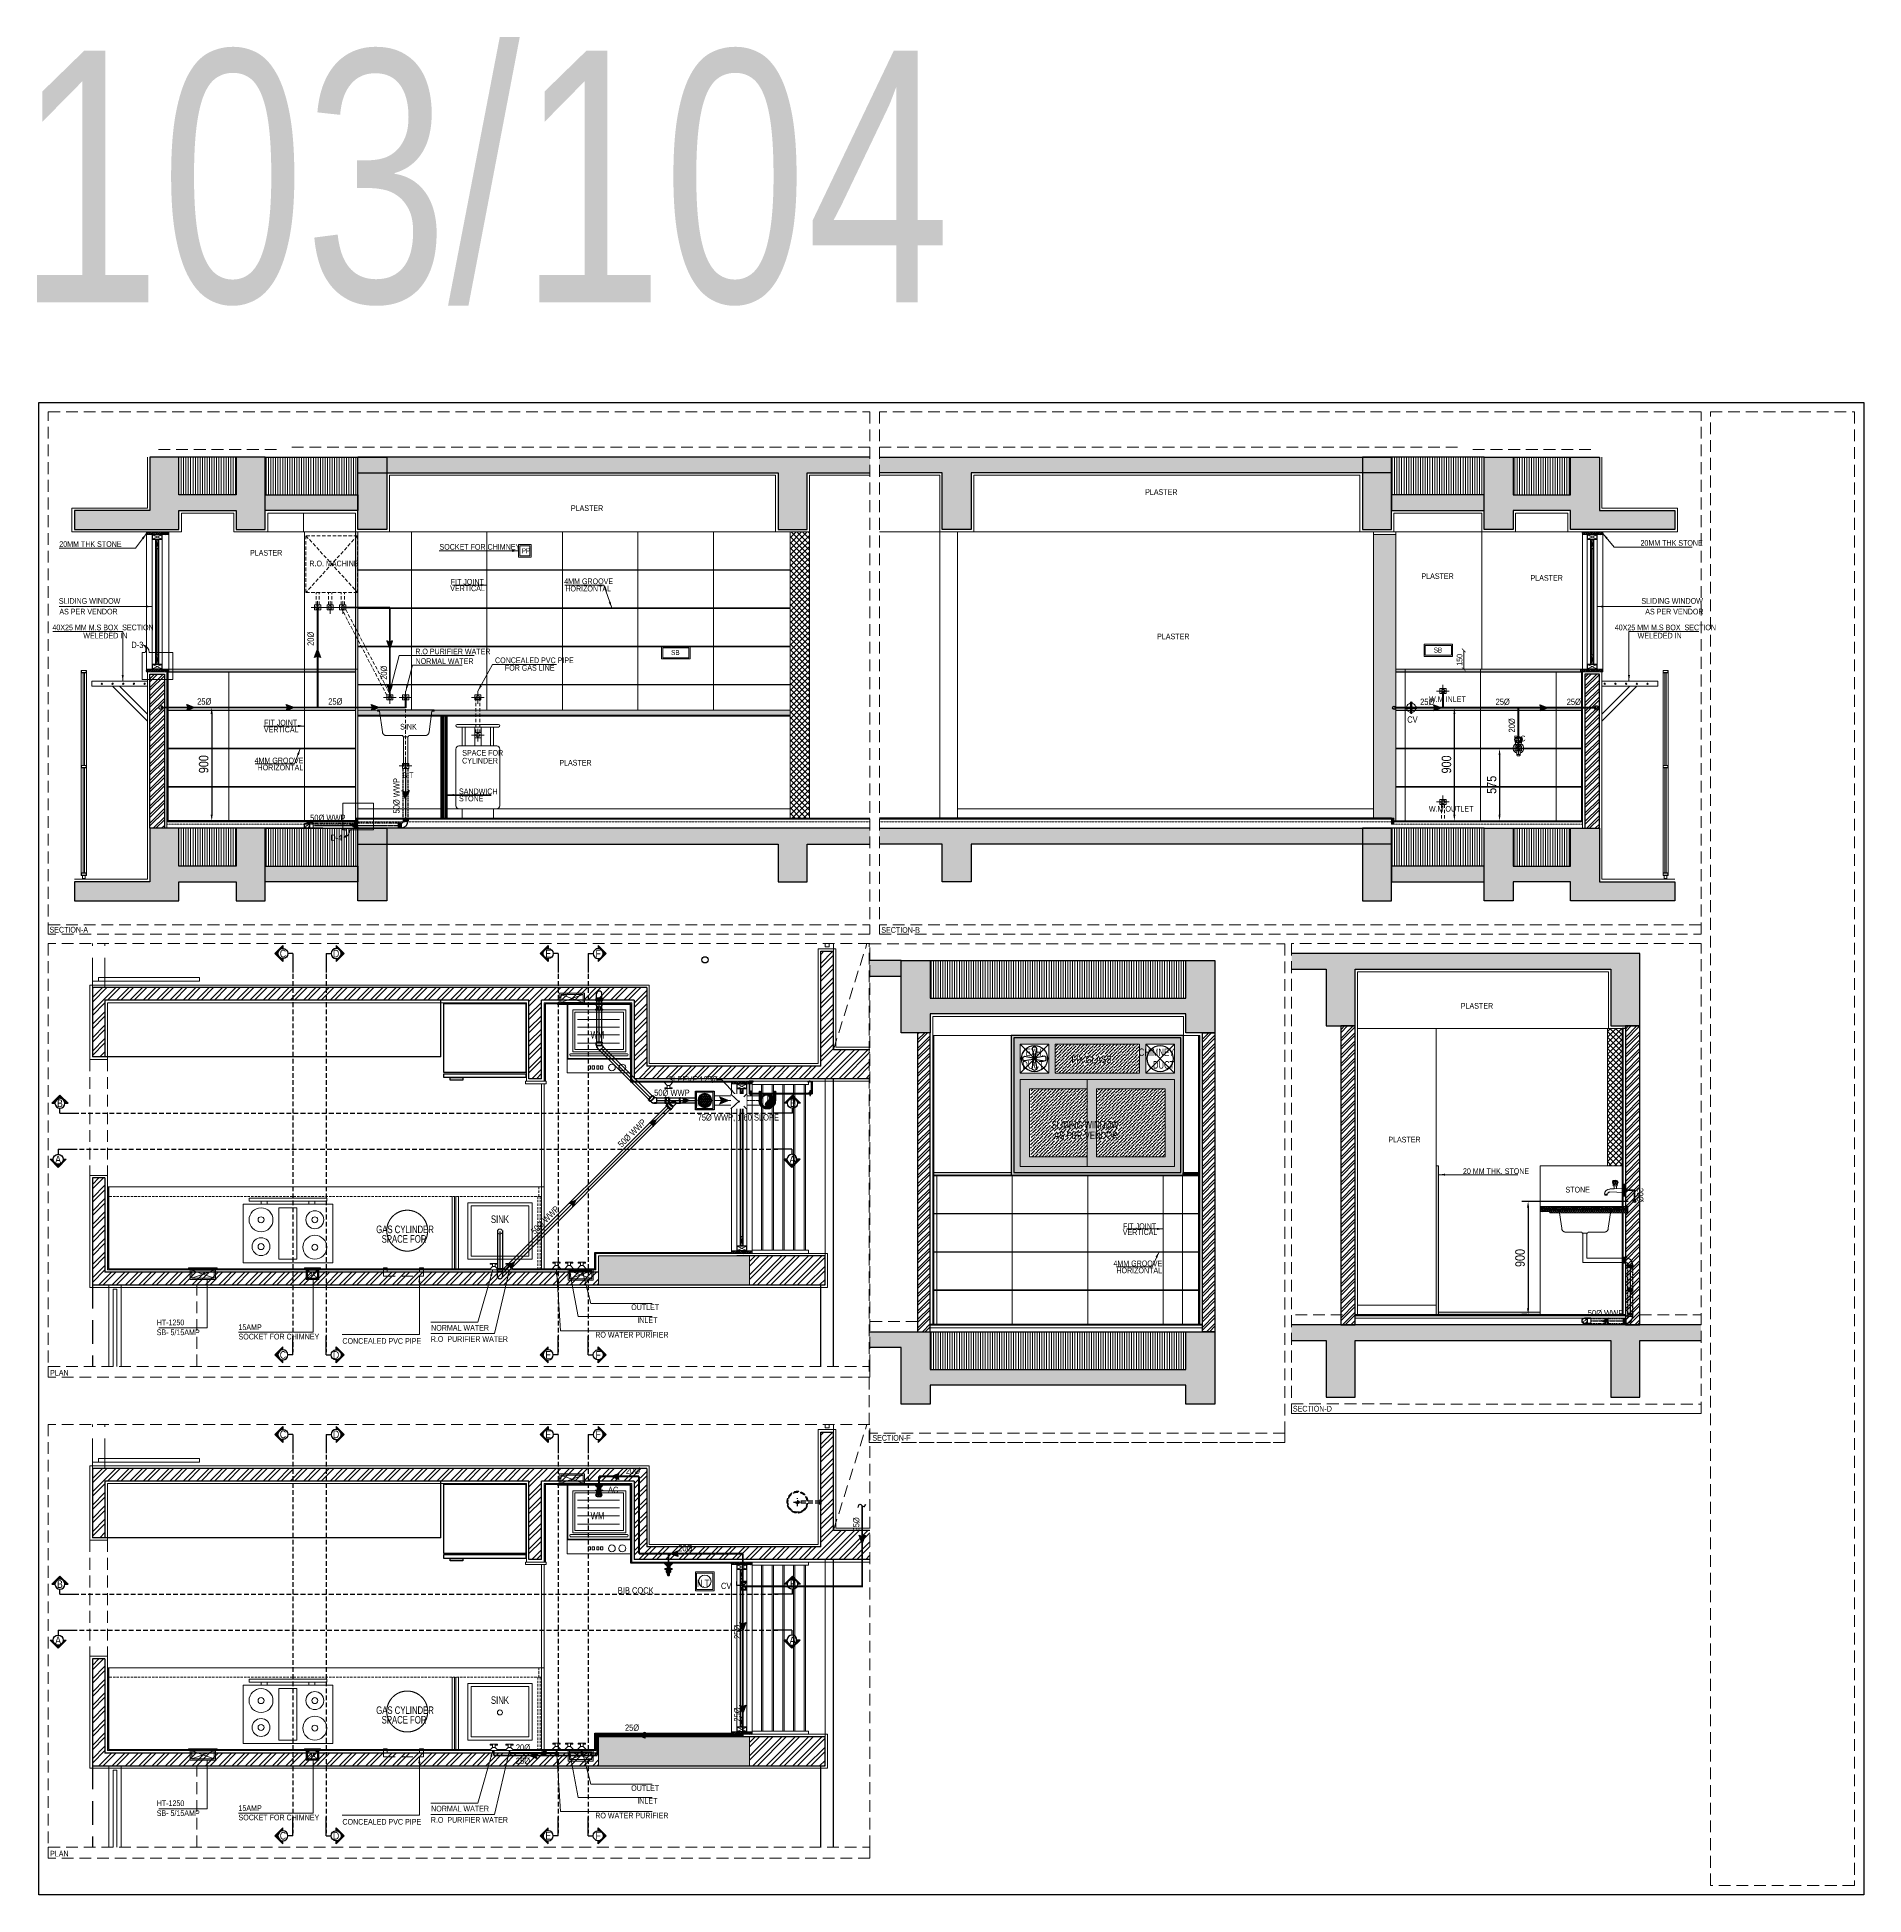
# Model space of a CAD drawing. Header units: inches. Extents: x 853900 to 962947, y 469960 to 560972.
# Drawn here: x 948434 to 962947, y 470912 to 485674 of the extents above; entities that cross this region are included whole.
import ezdxf
from ezdxf.enums import TextEntityAlignment as Align

# ---------------------------------------------------------------- set-up
doc = ezdxf.new("R2010")
doc.units = ezdxf.units.IN
doc.header["$LTSCALE"] = 750
for name, pattern in [('CENTER', [2, 1.25, -0.25, 0.25, -0.25]), ('CENTER2', [1.125, 0.75, -0.125, 0.125, -0.125]), ('Dash', [6, 3, -3]), ('DASHED2', [0.375, 0.25, -0.125]), ('DOT', [0.25, 0, -0.25]), ('HIDDEN', [0.375, 0.25, -0.125]), ('HIDDEN2', [0.1875, 0.125, -0.0625]), ('PHANTOMX2', [5, 2.5, -0.5, 0.5, -0.5, 0.5, -0.5])]:
    doc.linetypes.add(name, pattern=pattern)
doc.layers.get('0').update_dxf_attribs({"color": 8})
doc.layers.get('Defpoints').update_dxf_attribs({"color": 8})
for name, color, linetype, lineweight in [('a-Dotted-HM', 8, 'HIDDEN2', 9), ('a-Int-Furniture-HM', 8, 'Continuous', 9), ('COLUMN', 8, 'Continuous', 13), ('DOOR-MSA', 8, 'Continuous', 13), ('DOTTED LINE-MSA', 8, 'HIDDEN2', 13), ('e-ele01', 8, 'Continuous', 13), ('E-ELECT. SB', 8, 'Continuous', 5), ('ELE-03-MSA', 8, 'Continuous', 18), ('ELE-04-MSA', 8, 'Continuous', 15), ('ELECTRICK', 8, 'Continuous', 5), ('fer', 8, 'Continuous', 20), ('FILING-MSA', 8, 'Continuous', 9), ('g-cen-sym', 8, 'Continuous', 25), ('g-cent-sym', 8, 'Continuous', 15), ('G-DIM', 8, 'Continuous', 15), ('g-dot', 8, 'HIDDEN', 9), ('g-dw', 8, 'Continuous', 5), ('g-ele-01', 8, 'Continuous', 9), ('g-ele-02', 8, 'Continuous', 9), ('g-ele-03', 8, 'Continuous', 5), ('g-ele-04', 8, 'Continuous', 9), ('g-ele-3', 8, 'Continuous', 0), ('g-ele02', 8, 'Continuous', 9), ('g-ele03', 8, 'Continuous', 0), ('g-ele04', 8, 'Continuous', 0), ('g-fer', 8, 'Continuous', 9), ('g-ha50', 8, 'Continuous', 9), ('g-text', 8, 'Continuous', 9), ('Hydrant Valve', 8, 'Continuous', 5), ('P_SLEEVE', 1, 'Continuous', 9), ('P_Wate Downtke pipe', 4, 'Continuous', 25), ('P_WW PIPE', 4, 'Continuous', 9), ('PLASTER', 8, 'Continuous', 9), ('PLASTER HATCH', 253, 'Continuous', 0), ('sec-ha05', 8, 'Continuous', 15), ('SECTION LINE', 8, 'CENTER', 9), ('SHEET', 8, 'Continuous', 13), ('STONE', 8, 'Continuous', 18), ('STONE HATCH-MSA', 253, 'Continuous', 9), ('WALL HATCH-MSA', 253, 'Continuous', 9), ('WALL-MSA', 8, 'Continuous', 30), ('WINDOW-MSA', 8, 'Continuous', 13)]:
    doc.layers.add(name, color=color, linetype=linetype, lineweight=lineweight)
for name, color, linetype in [('ELE-02-MSA', 8, 'Continuous'), ('FINISHES', 7, 'Continuous'), ('g-sol250', 8, 'Continuous'), ('P-RO WATER', 202, 'DASHED2'), ('P.FIXTURE', 8, 'Continuous'), ('P_ARROW', 31, 'PHANTOMX2'), ('P_DIM', 222, 'Continuous'), ('P_DOMESTIC GRAVITY PIPE', 3, 'Continuous'), ('P_NT', 7, 'Continuous'), ('P_SANITARY', 7, 'Continuous'), ('P_WASTE WATER PIPE', 4, 'DASHED2'), ('PL-bracket', 7, 'Continuous'), ('R.C.C HATCH-MSA', 253, 'Continuous'), ('R.C.C-MSA', 8, 'Continuous'), ('TILE SECTION', 8, 'Continuous')]:
    doc.layers.add(name, color=color, linetype=linetype)
doc.styles.add('80', font='swisscl.ttf', dxfattribs={"height": 60})
doc.styles.add('AAAAA', font='swisscl.ttf', dxfattribs={"height": 45})
doc.styles.add('ARIAL', font='swisscl.ttf')
doc.styles.add('Arial Narrow', font='swisscl.ttf', dxfattribs={"height": 150})
doc.styles.add('arial unicode', font='swisscl.ttf', dxfattribs={"height": 45})
doc.styles.add('Arial-Reg+0.8Sc', font='swisscl.ttf')
doc.styles.add('PLUMBING TEXT', font='ARIALN.TTF')
doc.styles.add('SWINS', font='swissc.ttf')
doc.dimstyles.new('75', dxfattribs={"dimtxt": 115, "dimasz": 50, "dimexe": 75, "dimexo": 0, "dimgap": 25, "dimtad": 1, "dimdec": 0, "dimzin": 0, "dimdsep": 46, "dimtxsty": 'ARIAL', "dimblk": 'ARCHTICK', "dimcen": 0.09, "dimdle": 75, "dimclrd": 256, "dimclre": 256, "dimclrt": 256, "dimadec": 0, "dimazin": 0, "dimtfac": 1, "dimtdec": 0, "dimtofl": 0, "dimtmove": 1, "dimatfit": 0, "dimfxl": 1, "dimtolj": 1, "dimtzin": 0, "dimlwd": -1, "dimlwe": -1, "dimarcsym": 0})
doc.dimstyles.new('PLUMBING DIM', dxfattribs={"dimscale": 50, "dimtxt": 1.5, "dimasz": 1, "dimexe": 1, "dimexo": 1, "dimgap": 0.5, "dimtad": 1, "dimdec": 1, "dimtxsty": 'PLUMBING TEXT', "dimcen": 1, "dimdle": 50, "dimclrd": 256, "dimclre": 256, "dimclrt": 256, "dimadec": 0, "dimazin": 0, "dimtfac": 1, "dimtdec": 1, "dimtmove": 0, "dimatfit": 3, "dimfxl": 50, "dimlwd": -1, "dimlwe": -1, "dimarcsym": 1})
doc.dimstyles.new('Scale-50', dxfattribs={"dimtxt": 75, "dimasz": 25, "dimexe": 0, "dimexo": 0, "dimgap": 20, "dimtad": 1, "dimdec": 0, "dimrnd": 1, "dimzin": 3, "dimdsep": 46, "dimtxsty": 'ARIAL', "dimblk": 'ARCHTICK', "dimcen": 0, "dimse1": 1, "dimse2": 1, "dimclrd": 50, "dimclrt": 256, "dimadec": 0, "dimazin": 0, "dimtfac": 1, "dimtdec": 0, "dimtmove": 1, "dimatfit": 3, "dimfxl": 1, "dimtolj": 1, "dimtzin": 0, "dimlwd": 18, "dimarcsym": 0})
doc.dimstyles.new('scale25', dxfattribs={"dimtxt": 45, "dimasz": 15, "dimexe": 0.18, "dimexo": 0.0625, "dimgap": 10, "dimtad": 1, "dimdec": 0, "dimzin": 0, "dimdsep": 46, "dimtxsty": 'arial unicode', "dimblk": 'ARCHTICK', "dimcen": 20, "dimclre": 251, "dimadec": 0, "dimazin": 0, "dimtfac": 1, "dimtdec": 0, "dimtmove": 1, "dimatfit": 3, "dimfxl": 1, "dimtolj": 1, "dimtzin": 0, "dimlwd": -1, "dimarcsym": 0})
pattern_1 = [(90, (-843653.039, -286458.363), (-18.75, 0), [])]
pattern_2 = [(90, (-843653.039, -283508.363), (-18.75, 0), [])]
pattern_3 = [(90, (-844324.829, -286458.363), (-18.75, 0), [])]
pattern_4 = [(90, (-844324.829, -283508.363), (-18.75, 0), [])]

# ---------------------------------------------------------------- blocks, each defined once
blk = doc.blocks.new('1')
at = {"layer": 'g-dw', "linetype": 'Dash', "ltscale": 25}
for p, q in [((-12488573, -15584269), (-12488615, -15584361)), ((-12488573, -15584361), (-12488615, -15584269))]:
    blk.add_line(p, q, dxfattribs=at)
at = {"layer": 'g-dw', "elevation": 0}
for points in [[(-12488619, -15584365), (-12488619, -15584265), (-12488569, -15584265), (-12488569, -15584365)], [(-12488615, -15584361), (-12488615, -15584269), (-12488573, -15584269), (-12488573, -15584361)]]:
    blk.add_lwpolyline(points, close=True, dxfattribs=at)
blk = doc.blocks.new('DSGD')
at = {"linetype": 'Dash', "ltscale": 5}
for p, q in [((35669842, -21336932, 0), (35670292, -21336932, 0)), ((35669842, -21336942, 0), (35669842, -21336932, 0)), ((35669842, -21336942, 0), (35669859, -21336942, 0)), ((35669882, -21337105, 0), (35669859, -21336942, 0)), ((35670252, -21337105, 0), (35670276, -21336942, 0)), ((35670276, -21336942, 0), (35670292, -21336942, 0)), ((35670292, -21336932, 0), (35670292, -21336942, 0)), ((35669912, -21337135, 0), (35670042, -21337135, 0)), ((35670046, -21337142, 0), (35670042, -21337135, 0)), ((35670050, -21337145, 0), (35670084, -21337145, 0)), ((35670089, -21337142, 0), (35670092, -21337135, 0)), ((35670092, -21337135, 0), (35670222, -21337135, 0))]:
    blk.add_line(p, q, dxfattribs=at)
for centre, radius, start, end in [((35669912, -21337105, 0), 30, 180, 270), ((35670050, -21337140, 0), 5, 206.5651, 270), ((35670084, -21337140, 0), 5, 270, 333.4349), ((35670222, -21337105, 0), 30, 270, 0)]:
    blk.add_arc(centre, radius, start, end, dxfattribs=at)
blk = doc.blocks.new('lkjh')
for p, q in [((-149886, -13553), (-149886, -13653)), ((-149936, -13603), (-149836, -13603))]:
    blk.add_line(p, q)
blk.add_lwpolyline([(-149911, -13623), (-149861, -13623), (-149861, -13583), (-149911, -13583)], close=True)
blk.add_circle((-149886, -13603), 15)
blk = doc.blocks.new('_ArchTick')
at = {"color": 0, "linetype": 'ByBlock', "const_width": 0.15}
blk.add_lwpolyline([(-0.5, -0.5), (0.5, 0.5)], dxfattribs=at)
blk = doc.blocks.new('A$C9f63dcfd')
blk.add_wipeout([(0, 0), (227, 0), (227, -97), (0, -97)])
at = {"layer": 'E-ELECT. SB'}
for points in [[(227, 0), (0, 0), (0, -97), (227, -97)], [(217, -10), (10, -10), (10, -87), (217, -87)]]:
    blk.add_lwpolyline(points, close=True, dxfattribs=at)
at = {"layer": 'E-ELECT. SB', "style": 'ARIAL'}
blk.add_text('SB', height=40, dxfattribs=at).set_placement((77, -66))
blk = doc.blocks.new('PP')
blk.add_wipeout([(35682081, -21335717), (35682181, -21335717), (35682181, -21335817), (35682081, -21335817)]).translate(0, 0, 0)
at = {"layer": 'E-ELECT. SB', "elevation": 0}
for points in [[(35682181, -21335717), (35682081, -21335717), (35682081, -21335817), (35682181, -21335817)], [(35682171, -21335727), (35682091, -21335727), (35682091, -21335807), (35682171, -21335807)]]:
    blk.add_lwpolyline(points, close=True, dxfattribs=at)
at = {"layer": 'E-ELECT. SB', "style": 'ARIAL'}
blk.add_text('PP', height=40, dxfattribs=at).set_placement((35682107, -21335786, 0))
blk = doc.blocks.new('A$C469b1725')
at = {"lineweight": 0}
for p, q in [((69, 1660), (69, 925)), ((81, 1660), (81, 925)), ((69, 70), (69, 905)), ((81, 70), (81, 905))]:
    blk.add_line(p, q, dxfattribs=at)
for points in [[(55, 1660), (95, 1660), (95, 1680), (55, 1680)], [(57, 1662), (93, 1662), (93, 1678), (57, 1678)], [(55, 905), (95, 905), (95, 925), (55, 925)], [(57, 907), (93, 907), (93, 923), (57, 923)], [(55, 50), (95, 50), (95, 70), (55, 70)], [(57, 52), (93, 52), (93, 68), (57, 68)], [(85, 50), (65, 50), (65, 25), (85, 25)]]:
    blk.add_lwpolyline(points, close=True, dxfattribs=at)
at = {"layer": 'ELE-03-MSA', "lineweight": 0}
for p, q in [((55, 925), (55, 1660)), ((95, 1660), (95, 925)), ((55, 905), (55, 70)), ((95, 70), (95, 905))]:
    blk.add_line(p, q, dxfattribs=at)
blk = doc.blocks.new('*D35')
at = {"layer": 'Defpoints', "color": 0, "transparency": 16777216}
for p in [(911306, 509001, 0), (911306, 508851), (911395, 508851)]:
    blk.add_point(p, dxfattribs=at)
at = {"layer": 'G-DIM', "color": 0, "linetype": 'DOT', "lineweight": -2, "transparency": 16777216}
for p, q in [((911306, 509001), (911395, 509001)), ((911306, 508851), (911395, 508851))]:
    blk.add_line(p, q, dxfattribs=at)
at = {"layer": 'G-DIM', "color": 0, "lineweight": -2, "transparency": 16777216}
blk.add_line((911395, 509001), (911395, 508851), dxfattribs=at)
at = {"layer": 'G-DIM', "color": 0, "lineweight": -2, "transparency": 16777216, "xscale": 30, "yscale": 30, "zscale": 30}
for p, rotation in [((911395, 509001), 90), ((911395, 508851), 270)]:
    blk.add_blockref('_ArchTick', p, dxfattribs=dict(at, rotation=rotation))
at = {"layer": 'G-DIM', "color": 0, "transparency": 16777216, "insert": (911362, 508926), "char_height": 45, "attachment_point": 5, "rotation": 90, "style": 'AAAAA'}
blk.add_mtext('\\A1;150', dxfattribs=at)
blk = doc.blocks.new('BOX CHANNEL')
at = {"layer": 'g-ele-03'}
blk.add_line((-451081, 132998, 0), (-451081, 132958, 0), dxfattribs=at)
at = {"layer": 'g-ele-03', "elevation": 0}
blk.add_lwpolyline([(-451081, 132998), (-450638, 132998), (-450638, 132958), (-451081, 132958)], dxfattribs=at)
at = {"layer": 'g-ele-03'}
for centre in [(-451000, 132978, 0), (-450915, 132978, 0), (-450830, 132978, 0), (-450745, 132978, 0), (-450660, 132978, 0)]:
    blk.add_circle(centre, 5, dxfattribs=at)
blk = doc.blocks.new('sec')
at = {"layer": 'g-cen-sym'}
h = blk.add_hatch(color=256, dxfattribs=at)
h.paths.add_polyline_path([(0, 538), (-108, 430), (-108, 399, -0.206231), (0, 446, -0.414214), (149, 297), (240, 297)])
h.paths.add_polyline_path([(-108, 399), (-108, 430), (-138, 399), (-138, 352, -0.095653)])
h.paths.add_polyline_path([(-138, 399), (-168, 369), (-168, 297), (-149, 297, -0.094234), (-138, 352)])
h.paths.add_polyline_path([(-168, 369), (-205, 333), (-205, 297), (-168, 297)])
h.paths.add_polyline_path([(-205, 333), (-240, 297), (-205, 297)])
for q in [(-562, 0), (0, 149)]:
    blk.add_line((0, 0), q, dxfattribs=at)
blk.add_lwpolyline([(-149, 297), (-240, 297), (0, 538), (240, 297), (149, 297)], dxfattribs=at)
blk.add_circle((0, 297), 149, dxfattribs=at)
blk = doc.blocks.new('TAP-1')
at = {"layer": 'fer', "linetype": 'Continuous'}
for p, q in [((10, -44), (29, -44)), ((10, -51), (29, -51)), ((29, -44), (29, -51))]:
    blk.add_line(p, q, dxfattribs=at)
for points in [[(-10, -25), (-35, 0), (35, 0), (10, -25)], [(-10, -44), (-29, -44), (-29, -51), (-10, -51)]]:
    blk.add_lwpolyline(points, dxfattribs=at)
blk.add_lwpolyline([(10, -25), (10, -51), (-10, -51), (-10, -25)], close=True, dxfattribs=at)
blk = doc.blocks.new('G$C7E7AA53E')
at = {"ltscale": 100, "transparency": 33554687}
for p, q in [((0, 0), (0.55, 0)), ((0, -0.6), (0, 0)), ((0.55, -0.6), (0.55, 0)), ((0, -0.12), (0.55, -0.12)), ((0.006, -0.126), (0.544, -0.126)), ((0.006, -0.594), (0.006, -0.126)), ((0.029, -0.147), (0.521, -0.147)), ((0.181, -0.061), (0.181, -0.033)), ((0.181, -0.033), (0.201, -0.033)), ((0.201, -0.061), (0.181, -0.061)), ((0.201, -0.033), (0.201, -0.061)), ((0.217, -0.061), (0.217, -0.033)), ((0.217, -0.033), (0.237, -0.033)), ((0.237, -0.061), (0.217, -0.061)), ((0.237, -0.033), (0.237, -0.061)), ((0.255, -0.061), (0.255, -0.033)), ((0.255, -0.033), (0.275, -0.033)), ((0.275, -0.061), (0.255, -0.061)), ((0.275, -0.033), (0.275, -0.061)), ((0.289, -0.033), (0.309, -0.033)), ((0.289, -0.061), (0.289, -0.033)), ((0.309, -0.061), (0.289, -0.061)), ((0.309, -0.033), (0.309, -0.061)), ((0.544, -0.594), (0.544, -0.126)), ((0.521, -0.167), (0.029, -0.167)), ((0.047, -0.182), (0.507, -0.182)), ((0.047, -0.182), (0.047, -0.547)), ((0.067, -0.202), (0.487, -0.202)), ((0.067, -0.202), (0.067, -0.527)), ((0.089, -0.257), (0.452, -0.257)), ((0.487, -0.202), (0.487, -0.527)), ((0.507, -0.182), (0.507, -0.547)), ((0.089, -0.33), (0.452, -0.33)), ((0.089, -0.398), (0.452, -0.398)), ((0.089, -0.464), (0.452, -0.464)), ((0, -0.6), (0.55, -0.6)), ((0.006, -0.594), (0.544, -0.594)), ((0.507, -0.547), (0.047, -0.547)), ((0.487, -0.527), (0.067, -0.527))]:
    blk.add_line(p, q, dxfattribs=at)
for centre in [(0.387, -0.047), (0.477, -0.047)]:
    blk.add_circle(centre, 0.0295, dxfattribs=at)
for centre, start, end in [((0.032, -0.157), 103.7318, 255.3279), ((0.518, -0.157), 284.6721, 76.2682)]:
    blk.add_arc(centre, 0.0103, start, end, dxfattribs=at)
blk = doc.blocks.new('A$C355B709C')
at = {"layer": 'E-ELECT. SB', "ltscale": 750}
for p, q in [((-100, 6), (-113, 6)), ((-113, 6), (-113, 0)), ((-113, 0), (113, 0)), ((100, 91), (-100, 91)), ((-100, 91), (-100, 6)), ((-100, 6), (100, 6)), ((-89, 80), (89, 17)), ((89, 80), (-89, 17)), ((100, 6), (100, 91)), ((113, 6), (100, 6)), ((113, 0), (113, 6))]:
    blk.add_line(p, q, dxfattribs=at)
blk.add_lwpolyline([(-89, 17), (89, 17), (89, 80), (-89, 80)], close=True, dxfattribs=at)
blk = doc.blocks.new('SB2')
h = blk.add_hatch(color=252)
h.dxf.hatch_style = 1
h.paths.add_polyline_path([(0, 100), (-85, 100), (-85, 0), (0, 0)])
h.paths.add_polyline_path([(-74, 11), (-74, 89), (-11, 89), (-11, 11)], flags=16)
h.paths.add_polyline_path([(-85, 100), (-85, 113), (-91, 113), (-91, -13), (-85, -13), (-85, 0)])
at = {"ltscale": 750}
for p, q in [((-91, -13), (-91, 113)), ((-91, 113), (-85, 113)), ((-85, 113), (-85, 100)), ((-85, 0), (-85, 100)), ((-85, 100), (0, 100)), ((0, 0), (-85, 0)), ((-85, 0), (-85, -13)), ((0, 100), (0, 0)), ((-85, -13), (-91, -13))]:
    blk.add_line(p, q, dxfattribs=at)
at = {"linetype": 'HIDDEN', "ltscale": 0.1}
for p, q in [((-11, 11), (-74, 89)), ((-11, 89), (-74, 11))]:
    blk.add_line(p, q, dxfattribs=at)
at = {"ltscale": 750}
blk.add_lwpolyline([(-74, 11), (-74, 89), (-11, 89), (-11, 11)], close=True, dxfattribs=at)
blk = doc.blocks.new('STOVE')
at = {"layer": 'a-Int-Furniture-HM'}
for p, q in [((0, 750), (0, 0)), ((0, 750), (490, 750)), ((0, 750), (0, 0)), ((0, 750), (490, 750)), ((490, 0), (490, 750)), ((490, 0), (490, 750)), ((490, 600), (515, 600)), ((490, 600), (515, 600)), ((515, 550), (490, 550)), ((515, 550), (490, 550)), ((515, 200), (490, 200)), ((515, 200), (490, 200)), ((0, 0), (490, 0)), ((0, 0), (490, 0)), ((490, 150), (515, 150)), ((490, 150), (515, 150))]:
    blk.add_line(p, q, dxfattribs=at)
at = {"layer": 'a-Int-Furniture-HM', "elevation": 0}
for points in [[(540, 700), (515, 700), (515, 50), (540, 50)], [(540, 700), (515, 700), (515, 50), (540, 50)], [(460, 450), (30, 450), (30, 300), (460, 300)], [(460, 450), (30, 450), (30, 300), (460, 300)]]:
    blk.add_lwpolyline(points, close=True, dxfattribs=at)
at = {"layer": 'a-Int-Furniture-HM'}
for centre, radius in [((130, 600), 100), ((130, 600), 100), ((130, 600), 25), ((130, 600), 25), ((360, 600), 75), ((360, 600), 75), ((360, 600), 25), ((360, 600), 25), ((135, 150), 75), ((135, 150), 75), ((135, 150), 25), ((135, 150), 25), ((360, 150), 100), ((360, 150), 100), ((360, 150), 25), ((360, 150), 25)]:
    blk.add_circle(centre, radius, dxfattribs=at)
blk = doc.blocks.new('GAS NO BATLO')
at = {"ltscale": 15, "elevation": 0}
for points in [[(1459370, -1284021), (1459040, -1284021)], [(1459040, -1284041), (1459370, -1284041)]]:
    blk.add_lwpolyline(points, dxfattribs=at)
for points in [[(1459080, -1284191), (1459105, -1284191), (1459105, -1284041), (1459080, -1284041)], [(1459180, -1284191), (1459230, -1284191), (1459230, -1284041), (1459180, -1284041)], [(1459330, -1284191), (1459305, -1284191), (1459305, -1284041), (1459330, -1284041)], [(1459330, -1284691), (1459330, -1284766), (1459080, -1284766), (1459080, -1284691)]]:
    blk.add_lwpolyline(points, close=True, dxfattribs=at)
blk.add_lwpolyline([(1459380, -1284666), (1459380, -1284216, 0.414214), (1459355, -1284191), (1459055, -1284191, 0.414214), (1459030, -1284216), (1459030, -1284666, 0.414214), (1459055, -1284691), (1459355, -1284691, 0.414214)], format="xyb", close=True, dxfattribs=at)
for centre, start, end in [((1459040, -1284031, 0), 90, 270), ((1459370, -1284031, 0), 270, 90)]:
    blk.add_arc(centre, 10, start, end)
blk = doc.blocks.new('SHOWE')
at = {"linetype": 'HIDDEN', "ltscale": 0.2}
for p, q in [((3964261, -1171718), (3964261, -1171675)), ((3964261, -1171675), (3964263, -1171675)), ((3964261, -1171718), (3964263, -1171718)), ((3964264, -1171676), (3964264, -1171716)), ((3964269, -1171681), (3964269, -1171696)), ((3964269, -1171689), (3964438, -1171689)), ((3964269, -1171712), (3964269, -1171696)), ((3964269, -1171704), (3964438, -1171704)), ((3964479, -1171696), (3964416, -1171696)), ((3964447, -1171665), (3964447, -1171728))]:
    blk.add_line(p, q, dxfattribs=at)
for radius in [12.5, 10.6]:
    blk.add_circle((3964447, -1171696), radius, dxfattribs=at)
for centre, radius, start, end in [((3964447, -1171696), 84.1, 185.2383, 174.7617), ((3964447, -1171696), 81.4, 185.4105, 174.5895), ((3964447, -1171696), 78, 185.6496, 174.3504), ((3964262, -1171676), 1.76, 358.0282, 62.0821), ((3964262, -1171716), 1.76, 297.9179, 1.9718), ((3964260, -1171685), 10.1, 28.3436, 64.2104), ((3964260, -1171707), 10.1, 295.7896, 331.6564)]:
    blk.add_arc(centre, radius, start, end, dxfattribs=at)
blk = doc.blocks.new('*U623')
for p, q in [((-498, 50), (0, 50)), ((-498, 45), (-498, 50)), ((-498, 45), (-474, 45)), ((-498, -50), (-498, 45)), ((-498, 45), (0, 45)), ((-474, 40), (-493, 40)), ((-493, 40), (-493, -45)), ((-474, 45), (-474, 40)), ((0, 45), (-24, 45)), ((-24, 45), (-24, 40)), ((-24, 40), (-5, 40)), ((-5, 40), (-5, -45)), ((0, 45), (0, 50)), ((0, -50), (0, 45)), ((-466, -50), (-498, -50)), ((-493, -45), (-466, -45)), ((-467, -45), (-468, -45)), ((-466, -45), (-468, -45)), ((-466, -45), (-466, -50)), ((-5, -45), (-33, -45)), ((-33, -45), (-30, -45)), ((-33, -50), (0, -50)), ((-32, -45), (-30, -45))]:
    blk.add_line(p, q)
at = {"color": 7, "ltscale": 0.125}
for p, q in [((-477, 52), (-488, 52)), ((-488, 52), (-488, 50)), ((-488, 38), (-488, 40)), ((-488, 40), (-477, 40)), ((-477, 38), (-488, 38)), ((-479, 55), (-486, 55)), ((-486, 55), (-486, 52)), ((-486, 52), (-479, 52)), ((-486, 35), (-486, 38)), ((-486, 38), (-479, 38)), ((-479, 35), (-486, 35)), ((-481, 63), (-484, 63)), ((-484, 63), (-484, 26)), ((-484, 26), (-481, 26)), ((-481, 26), (-481, 63)), ((-479, 52), (-479, 55)), ((-479, 38), (-479, 35)), ((-477, 50), (-477, 52)), ((-477, 40), (-477, 38)), ((-22, 52), (-10, 52)), ((-22, 50), (-22, 52)), ((-10, 50), (-22, 50)), ((-10, 40), (-22, 40)), ((-22, 40), (-22, 38)), ((-22, 38), (-10, 38)), ((-19, 55), (-12, 55)), ((-19, 52), (-19, 55)), ((-12, 52), (-19, 52)), ((-12, 38), (-19, 38)), ((-19, 38), (-19, 35)), ((-19, 35), (-12, 35)), ((-17, 63), (-14, 63)), ((-17, 26), (-17, 63)), ((-14, 26), (-17, 26)), ((-14, 63), (-14, 26)), ((-12, 55), (-12, 52)), ((-12, 35), (-12, 38)), ((-10, 52), (-10, 50)), ((-10, 38), (-10, 40))]:
    blk.add_line(p, q, dxfattribs=at)
for points in [[(-476, -55), (-477, -45)], [(-476, -55), (-475, -45)], [(-33, -50), (-33, -45)], [(-22, -55), (-24, -45)], [(-22, -55), (-21, -45)]]:
    blk.add_lwpolyline(points)
for centre in [(-476, -45), (-22, -45)]:
    blk.add_arc(centre, 1.94, 6.1687, 173.8313)
blk = doc.blocks.new('A$C71541A21')
h = blk.add_hatch()
h.set_pattern_fill('ANSI31', color=256, scale=15625, angle=450, style=0)
h.set_pattern_definition([(225.000005, (2987.514, -8852.9906), (-2.2097089, 2.2097085), [])])
edge = h.paths.add_edge_path()
edge.add_ellipse((58, 66), major_axis=(-35.4, 35.4), ratio=1, start_angle=315, end_angle=405, ccw=False)
edge.add_ellipse((58, 66), major_axis=(-35.4, -35.4), ratio=1, start_angle=135, end_angle=225, ccw=False)
edge.add_ellipse((85, 79), major_axis=(-18.7, 18.7), ratio=1, start_angle=72.051, end_angle=196.2959, ccw=False)
edge.add_ellipse((35, 51), major_axis=(-21.8, 21.8), ratio=1, start_angle=256.2425, end_angle=375.21)
at = {"color": 253}
for p, q in [((-19, 130), (58, 130)), ((58, 122), (-19, 122)), ((-19, 10), (58, 10)), ((58, 3), (-19, 3)), ((58, 3), (-13, 3)), ((-10, 130), (-11, 130)), ((-10, 10), (-11, 10)), ((-10, 133), (-8, 134)), ((-10, 122), (-10, 133)), ((-10, 131), (-4, 131)), ((-10, 122), (-10, 119)), ((-10, 121), (-4, 121)), ((-10, 119), (-8, 118)), ((-10, 13), (-8, 14)), ((-10, 3), (-10, 13)), ((-10, 12), (-4, 12)), ((-10, 3), (-10, 0)), ((-10, 2), (-4, 2)), ((-8, 134), (-4, 134)), ((-8, 118), (-4, 118)), ((-8, 14), (-4, 14)), ((-10, 0), (-8, -1)), ((-8, -1), (-4, -1))]:
    blk.add_line(p, q, dxfattribs=at)
for points in [[(-19, 122, 0.177941), (-19, 126, -0.232825), (-19, 130)], [(-19, 3, 0.177941), (-19, 6, -0.232825), (-19, 10)]]:
    blk.add_lwpolyline(points, format="xyb", dxfattribs=at)
for points in [[(-17, 130), (-16, 122)], [(-17, 10), (-16, 3)], [(-15, 130), (-14, 122)], [(-15, 10), (-14, 3)], [(-13, 130), (-12, 122)], [(-13, 10), (-12, 3)], [(-11, 130), (-10, 123)], [(-11, 10), (-10, 4)], [(-4, 134), (-4, 118)], [(-4, 14), (-4, -1)]]:
    blk.add_lwpolyline(points, dxfattribs=at)
for major_axis in [(0, -56), (0, -50)]:
    blk.add_ellipse((58, 66), major_axis=major_axis, ratio=1, start_param=-0.785398, end_param=5.497787)
at = {"extrusion": (0, 0, -1)}
for centre, major_axis, start_param, end_param in [((35, 51), (-21.8, -21.8), 1.305332, 3.381707), ((85, 79), (-18.6, 18.6), 2.853643, 5.029313)]:
    blk.add_ellipse(centre, major_axis=major_axis, ratio=1, start_param=start_param, end_param=end_param, dxfattribs=at)
at = {"color": 253, "extrusion": (0, 0, -1)}
blk.add_ellipse((58, 66), major_axis=(-44.9, -44.9), ratio=1, start_param=2.356194, end_param=5.497787, dxfattribs=at)
blk = doc.blocks.new('NT-1')
at = {"layer": 'P_NT'}
h = blk.add_hatch(dxfattribs=at)
h.set_pattern_fill('HEX', color=256, scale=35, style=0)
h.set_pattern_definition([(0, (-3250.732, -29.714), (0, 7.577722), [4.375, -8.75]), (120, (-3250.732, -29.714), (-6.5625, -3.788861), [4.375, -8.75]), (60, (-3246.357, -29.714), (-6.5625, 3.788861), [4.375, -8.75])])
edge = h.paths.add_edge_path()
edge.add_arc((75, 75), 50, 0, 360)
blk.add_lwpolyline([(0, 0), (150, 0), (150, 150), (0, 150)], close=True, dxfattribs=at)
for radius in [55, 50]:
    blk.add_circle((75, 75), radius, dxfattribs=at)
blk = doc.blocks.new('ARR')
at = {"ltscale": 0.025}
h = blk.add_hatch(color=256, dxfattribs=at)
edge = h.paths.add_edge_path()
edge.add_line((249, 94), (0, 0))
edge.add_line((0, 0), (249, -94))
edge.add_line((249, -94), (200, 0))
edge.add_line((200, 0), (249, 94))
at = {"color": 7, "linetype": 'Continuous', "ltscale": 0.025}
blk.add_lwpolyline([(249, 94), (0, 0), (249, -94), (200, 0)], close=True, dxfattribs=at)
blk = doc.blocks.new('A$C42D14513')
at = {"layer": 'P_WASTE WATER PIPE', "linetype": 'Continuous', "ltscale": 5}
for p, q in [((0, 86, 0), (6, 92, 0)), ((0, 86, 0), (86, 0, 0)), ((7, 79, 0), (4, 76, 0)), ((4, 76, 0), (76, 4, 0)), ((6, 92, 0), (92, 6, 0)), ((39, 122, 0), (8, 90, 0)), ((41, 118, 0), (10, 88, 0)), ((41, 118, 0), (10, 88, 0)), ((47, 124, 0), (39, 122, 0)), ((122, 39, 0), (39, 122, 0)), ((49, 121, 0), (41, 118, 0)), ((47, 164, 0), (47, 124, 0)), ((47, 164, 0), (155, 164, 0)), ((124, 47, 0), (47, 124, 0)), ((51, 123, 0), (49, 121, 0)), ((51, 164, 0), (51, 123, 0)), ((79, 7, 0), (76, 4, 0)), ((86, 0, 0), (92, 6, 0)), ((118, 41, 0), (88, 10, 0)), ((122, 39, 0), (90, 8, 0)), ((121, 49, 0), (118, 41, 0)), ((121, 49, 0), (121, 49, 0)), ((124, 47, 0), (122, 39, 0)), ((151, 164, 0), (151, 121, 0)), ((155, 121, 0), (155, 164, 0))]:
    blk.add_line(p, q, dxfattribs=at)
for radius, start in [(102, 315), (105, 315.1137)]:
    blk.add_arc((49, 121, 0), radius, start, 0, dxfattribs=at)
blk = doc.blocks.new('WASTE WATER ARROW')
at = {"layer": 'P_WASTE WATER PIPE', "ltscale": 0.025}
blk.add_hatch(color=256, dxfattribs=at).paths.add_polyline_path([(481737.2, -256822.5), (481729.9, -256825.3), (481737.2, -256828), (481735.7, -256825.3)])
at = {"layer": 'P_WASTE WATER PIPE', "color": 7, "linetype": 'ByBlock', "ltscale": 0.025}
blk.add_lwpolyline([(481737.2, -256822.5), (481729.9, -256825.3), (481737.2, -256828), (481735.7, -256825.3)], close=True, dxfattribs=at)
blk = doc.blocks.new('A$Cdd78c8d7')
at = {"layer": 'P_WASTE WATER PIPE', "linetype": 'DASHED2', "ltscale": 5}
for p, q in [((-64, 0), (-68, -4)), ((-64, 0), (0, 0)), ((66, 0), (0, 0)), ((-206, -112), (-161, -67)), ((-206, -117), (-158, -69)), ((-206, -112), (-206, -117)), ((-200, -130), (-206, -117)), ((-200, -130), (-149, -79)), ((-189, -130), (-200, -130)), ((-189, -130), (-200, -130)), ((-189, -130), (-143, -84)), ((-189, -130), (-154, -165)), ((-115, -21), (-161, -67)), ((-110, -21), (-158, -69)), ((-154, -165), (-108, -119)), ((-98, -28), (-149, -79)), ((-98, -39), (-143, -84)), ((-137, -170), (-97, -130)), ((-133, -172), (-94, -133)), ((-133, -172), (-55, -250)), ((-115, -21), (-110, -21)), ((-98, -28), (-110, -21)), ((-63, -75), (-108, -119)), ((-98, -39), (-98, -28)), ((-98, -39), (-74, -62)), ((-57, -90), (-97, -130)), ((-55, -95), (-94, -133)), ((-72, -17), (-68, -4)), ((-72, -17), (0, -17)), ((-64, -25), (-72, -17)), ((-68, -4), (0, -4)), ((-30, -155), (-68, -64)), ((-64, -25), (0, -25)), ((-64, -25), (-64, -59)), ((-64, -75), (0, -75)), ((0, -321), (-58, -321)), ((-57, -90), (0, -90)), ((-55, -95), (0, -95)), ((-55, -250), (-55, -314)), ((0, -314), (-55, -314)), ((0, -332), (-55, -332)), ((70, -4), (0, -4)), ((74, -17), (0, -17)), ((66, -25), (0, -25)), ((66, -75), (0, -75)), ((57, -90), (0, -90)), ((55, -95), (0, -95)), ((0, -314), (55, -314)), ((0, -321), (58, -321)), ((0, -332), (55, -332)), ((55, -95), (55, -314)), ((66, 0), (70, -4)), ((66, -25), (74, -17)), ((66, -25), (66, -75)), ((74, -17), (70, -4))]:
    blk.add_line(p, q, dxfattribs=at)
for centre, radius, start, end in [((-137, -144), 26.7, 232.615, 269.9458), ((-138, -178), 7.7, 46.2965, 84.6592), ((-70, -58), 5.62, 224.7565, 1.0593), ((-54, -326), 6.34, 130.3792, 262.1628), ((-65, -314), 10.4, 313.3401, 355.7026), ((-115, -184), 89.4, 311.9071, 18.9004), ((60, -94), 5.41, 124.5101, 182.9808), ((65, -314), 10.4, 184.2974, 226.6599), ((54, -326), 6.34, 277.8372, 49.6208), ((45, -73), 20.9, 305.1991, 355.08)]:
    blk.add_arc(centre, radius, start, end, dxfattribs=at)
blk = doc.blocks.new('AC')
at = {"layer": 'P_SANITARY', "ltscale": 10}
h = blk.add_hatch(color=7, dxfattribs=at)
h.set_gradient(color1=(242, 244, 241), color2=(118, 137, 108), rotation=90, one_color=1, tint=0.48, name='INVCYLINDER')
h.paths.add_polyline_path([(0, -25), (14, -25), (14, 0), (0, 0)])
h.paths.add_polyline_path([(0, 0), (14, 0), (14, 25), (0, 25)])
h = blk.add_hatch(color=7, dxfattribs=at)
h.set_gradient(color1=(242, 244, 241), color2=(118, 137, 108), rotation=90, one_color=1, tint=0.48, name='INVCYLINDER')
h.paths.add_polyline_path([(14, 13), (14, -13), (58, -13), (58, 13)])
h = blk.add_hatch(color=7, dxfattribs=at)
h.set_gradient(color1=(242, 244, 241), color2=(118, 137, 108), rotation=90, one_color=1, tint=0.48, name='INVCYLINDER')
h.paths.add_polyline_path([(100, 0), (100, 6), (99, 12), (97, 19), (86, 24), (66, 17), (58, 17), (58, 0)])
h.paths.add_polyline_path([(94, 7), (86, 4), (67, 6), (67, 6), (66, 7), (66, 9), (66, 9), (67, 10), (86, 14), (94, 11), (95, 11), (95, 10), (95, 9), (95, 8)], flags=16)
h.paths.add_polyline_path([(93, 16), (86, 16), (69, 13), (69, 13), (68, 13), (67, 14), (66, 14), (66, 15), (66, 16), (67, 17), (86, 22), (95, 19), (95, 19), (95, 18), (94, 17)], flags=16)
h = blk.add_hatch(color=7, dxfattribs=at)
h.set_gradient(color1=(242, 244, 241), color2=(118, 137, 108), rotation=90, one_color=1, tint=0.48, name='INVCYLINDER')
h.paths.add_polyline_path([(86, -11), (67, -7), (66, -7), (66, -6), (66, -5), (67, -4), (67, -3), (86, -1), (86, 0), (58, 0), (58, -15), (64, -15), (86, -22), (86, -20), (86, -20), (67, -14), (66, -13), (66, -12), (66, -12), (67, -11), (68, -11), (69, -11), (69, -11), (86, -14), (93, -14), (94, -14), (95, -16), (95, -17), (95, -17), (86, -20), (86, -22), (98, -18), (98, -18), (98, -17), (99, -15), (99, -11), (100, -6), (100, -1), (100, 0), (86, 0), (86, -1), (94, -5), (95, -5), (95, -6), (95, -7), (95, -8), (94, -9)])
at = {"layer": 'P_SANITARY', "color": 7}
blk.add_line((58, 17), (58, -15), dxfattribs=at)
at = {"layer": 'P_SANITARY', "ltscale": 10}
blk.add_lwpolyline([(14, -25), (14, 25), (0, 25), (0, -25)], close=True, dxfattribs=at)
for points in [[(58, 13), (14, 13)], [(14, -13), (58, -13)]]:
    blk.add_lwpolyline(points, dxfattribs=at)
at = {"layer": 'P_SANITARY', "color": 7}
for points in [[(58, -15), (64, -15), (86, -22), (98, -18), (98, -18), (98, -17), (99, -15), (99, -11), (100, -6), (100, -1), (100, 6), (99, 12), (97, 19), (86, 24), (66, 17), (58, 17), (58, -15)], [(86, 22), (95, 19), (95, 19), (95, 18), (94, 17), (93, 16), (86, 16), (69, 13), (69, 13), (68, 13), (67, 14), (66, 14), (66, 15), (66, 16), (67, 17), (86, 22)], [(86, 14), (94, 11), (95, 11), (95, 10), (95, 9), (95, 8), (94, 7), (86, 4), (67, 6), (67, 6), (66, 7), (66, 9), (66, 9), (67, 10), (86, 14)], [(86, 23), (86, 24)], [(86, 14), (86, 17)], [(86, -1), (86, 3)], [(98, -18), (98, 17)], [(86, -11), (94, -9), (95, -8), (95, -7), (95, -6), (95, -5), (94, -5), (86, -1), (67, -3), (67, -4), (66, -5), (66, -6), (66, -7), (67, -7), (86, -11)], [(86, -20), (95, -17), (95, -17), (95, -16), (94, -14), (93, -14), (86, -14), (69, -11), (69, -11), (68, -11), (67, -11), (66, -12), (66, -12), (66, -13), (67, -14), (86, -20)], [(86, -14), (86, -11)], [(86, -22), (86, -20)]]:
    blk.add_lwpolyline(points, dxfattribs=at)
blk = doc.blocks.new('Control Valve-1')
at = {"layer": 'P_SANITARY', "linetype": 'ByBlock'}
for p, q in [((-50, 37), (-50, -38)), ((-40, 37), (-40, -38)), ((40, 32), (-40, -33)), ((-40, 32), (40, -33)), ((0, 0), (0, 75)), ((0, 75), (48, 75)), ((40, 37), (40, -38)), ((50, 37), (50, -38))]:
    blk.add_line(p, q, dxfattribs=at)
blk = doc.blocks.new('806-015UP')
at = {"color": 0, "linetype": 'Continuous'}
for p, q in [((64, 30), (0, 30)), ((64, -30), (64, 30)), ((64, -30), (0, -30))]:
    blk.add_line(p, q, dxfattribs=at)
at = {"color": 8, "linetype": 'Continuous'}
for p, q in [((22, 20), (30, 20)), ((29, 17), (29, 5)), ((37, 25), (64, 25)), ((22, -20), (30, -20)), ((29, -5), (29, -17)), ((37, -25), (64, -25))]:
    blk.add_line(p, q, dxfattribs=at)
at = {"color": 0, "linetype": 'Continuous'}
blk.add_circle((0, 0), 29.5, dxfattribs=at)
at = {"color": 8, "linetype": 'Continuous'}
blk.add_circle((0, 0), 25, dxfattribs=at)
at = {"color": 0, "linetype": 'Continuous'}
for centre, start, end in [((0, 12), 90, 270), ((0, -12), 270, 90)]:
    blk.add_arc(centre, 12.5, start, end, dxfattribs=at)
at = {"color": 8, "linetype": 'Continuous'}
for centre, start, end in [((37, 17), 90, 180), ((37, -17), 180, 270)]:
    blk.add_arc(centre, 8, start, end, dxfattribs=at)
blk = doc.blocks.new('*D627')
at = {"layer": 'Defpoints', "color": 0}
for p in [(949759, 480347, 0), (949821, 479447), (949825, 479447, 0)]:
    blk.add_point(p, dxfattribs=at)
at = {"layer": 'P_DIM', "transparency": 16777216}
for p, q in [((949809, 480347), (949871, 480347)), ((949821, 480297), (949821, 479497)), ((949775, 479447), (949771, 479447))]:
    blk.add_line(p, q, dxfattribs=at)
for points in [[(949812, 480297), (949829, 480297), (949821, 480347)], [(949812, 479497), (949829, 479497), (949821, 479447)]]:
    blk.add_solid(points, dxfattribs=at)
at = {"layer": 'P_DIM', "transparency": 16777216, "insert": (949757, 479897), "char_height": 75, "attachment_point": 5, "rotation": 90, "style": 'PLUMBING TEXT'}
blk.add_mtext('900', dxfattribs=at)
blk = doc.blocks.new('A$Cd3ed823a')
at = {"layer": 'P_SANITARY', "linetype": 'Continuous', "lineweight": 15}
for p, q in [((-13, -10), (-13, 21)), ((13, -10), (13, 21)), ((-13, -10), (-13, -53)), ((13, -10), (13, -53))]:
    blk.add_line(p, q, dxfattribs=at)
for points in [[(22, 33), (22, 41), (33, 73), (26, 90), (26, 90), (25, 90), (22, 91), (17, 91), (10, 92), (2, 92), (-6, 92), (-15, 91), (-25, 88), (-32, 72), (-23, 44), (-23, 33), (22, 33)], [(-30, 73), (-32, 73)], [(-30, 72), (-26, 84), (-25, 85), (-24, 85), (-22, 84), (-21, 82), (-21, 72), (-17, 49), (-17, 48), (-17, 48), (-18, 46), (-18, 45), (-19, 45), (-20, 45), (-22, 46), (-30, 72)], [(26, 89), (-23, 89)], [(-18, 73), (-22, 73)], [(-17, 73), (-14, 84), (-14, 85), (-12, 85), (-10, 85), (-9, 85), (-8, 83), (-4, 72), (-6, 47), (-7, 46), (-9, 45), (-11, 44), (-11, 45), (-12, 46), (-17, 73)], [(3, 73), (-3, 73)], [(17, 73), (14, 84), (13, 85), (12, 85), (10, 85), (9, 85), (8, 83), (3, 72), (6, 47), (7, 46), (8, 45), (10, 44), (11, 45), (12, 46), (17, 73)], [(29, 72), (25, 84), (25, 85), (23, 85), (22, 84), (21, 82), (21, 72), (17, 49), (17, 48), (17, 48), (17, 46), (18, 45), (19, 45), (20, 45), (21, 46), (29, 72)], [(21, 73), (17, 73)], [(32, 73), (29, 73)]]:
    blk.add_lwpolyline(points, dxfattribs=at)
for centre, radius, start, end in [((0, 2), 42, 122.5486, 252.2981), ((-28, 21), 15.3, 0, 49.579), ((0, 2), 42, 287.7019, 57.8162), ((28, 21), 15.3, 130.421, 180), ((0, -13), 13.2, 14.6956, 165.3044)]:
    blk.add_arc(centre, radius, start, end, dxfattribs=at)
blk.add_ellipse((0, -53), major_axis=(-12.8, 0), ratio=0.445426, dxfattribs=at)
blk = doc.blocks.new('*D629')
at = {"layer": 'Defpoints', "color": 0}
for p in [(960161, 480020, 0), (960053, 479445), (960141, 479445)]:
    blk.add_point(p, dxfattribs=at)
at = {"layer": 'P_DIM', "transparency": 16777216}
for p, q in [((960111, 480020), (960003, 480020)), ((960053, 479970), (960053, 479495)), ((960091, 479445), (960003, 479445))]:
    blk.add_line(p, q, dxfattribs=at)
for points in [[(960045, 479970), (960061, 479970), (960053, 480020)], [(960045, 479495), (960061, 479495), (960053, 479445)]]:
    blk.add_solid(points, dxfattribs=at)
at = {"layer": 'P_DIM', "transparency": 16777216, "insert": (959990, 479733), "char_height": 75, "attachment_point": 5, "rotation": 90, "style": 'PLUMBING TEXT'}
blk.add_mtext('575', dxfattribs=at)
blk = doc.blocks.new('*D628')
at = {"layer": 'Defpoints', "color": 0}
for p in [(959694, 480345), (959794, 480345), (959753, 479445)]:
    blk.add_point(p, dxfattribs=at)
at = {"layer": 'P_DIM', "transparency": 16777216}
for p, q in [((959744, 480345), (959644, 480345)), ((959694, 479495), (959694, 480295)), ((959703, 479445), (959644, 479445))]:
    blk.add_line(p, q, dxfattribs=at)
for points in [[(959686, 480295), (959702, 480295), (959694, 480345)], [(959686, 479495), (959702, 479495), (959694, 479445)]]:
    blk.add_solid(points, dxfattribs=at)
at = {"layer": 'P_DIM', "transparency": 16777216, "insert": (959631, 479895), "char_height": 75, "attachment_point": 5, "rotation": 90, "style": 'PLUMBING TEXT'}
blk.add_mtext('900', dxfattribs=at)
blk = doc.blocks.new('Mster cock')
at = {"linetype": 'ByBlock', "ltscale": 10}
h = blk.add_hatch(color=253, dxfattribs=at)
h.set_gradient(color1=(185, 185, 166), name='INVSPHERICAL')
h.paths.add_polyline_path([(1334008.8, -783381.6), (1333995.8, -783381.6, 0.130618), (1333993.6, -783379.4), (1333993.6, -783366.4, 2.494968), (1333987.6, -783366.4), (1333987.6, -783379.4, 0.130618), (1333985.4, -783381.6), (1333972.5, -783381.6, 2.494968), (1333972.5, -783387.6), (1333985.4, -783387.6, 0.130618), (1333987.6, -783389.7), (1333987.6, -783402.7, 2.494968), (1333993.6, -783402.7), (1333993.6, -783389.7, 0.130618), (1333995.8, -783387.6), (1334008.8, -783387.6, 2.494968)])
at = {"layer": 'FINISHES', "color": 251, "lineweight": 9}
for p, q in [((1333987.6, -783379.4), (1333987.6, -783366.4)), ((1333993.6, -783379.4), (1333993.6, -783366.4)), ((1333985.4, -783381.6), (1333972.5, -783381.6)), ((1333985.4, -783387.6), (1333972.5, -783387.6)), ((1333987.6, -783389.7), (1333987.6, -783402.7)), ((1333993.6, -783389.7), (1333993.6, -783402.7)), ((1333995.8, -783381.6), (1334008.8, -783381.6)), ((1333995.8, -783387.6), (1334008.8, -783387.6))]:
    blk.add_line(p, q, dxfattribs=at)
for centre, radius, start, end in [((1333990.6, -783384.6), 20.4, 101.71015, 168.28985), ((1333990.6, -783363.3), 4.34, 313.68248, 226.31752), ((1333990.6, -783384.6), 20.4, 11.71015, 78.28985), ((1333969.3, -783384.6), 4.34, 43.68248, 316.31752), ((1333990.6, -783384.6), 20.4, 191.71015, 258.28985), ((1333990.6, -783384.6), 5.98, 120.11657, 149.88343), ((1333990.6, -783384.6), 5.98, 210.11657, 239.88343), ((1333990.6, -783405.8), 4.34, 133.68248, 46.31752), ((1333990.6, -783384.6), 5.98, 30.11657, 59.88343), ((1333990.6, -783384.6), 5.98, 300.11657, 329.88343), ((1333990.6, -783384.6), 20.4, 281.71015, 348.28985), ((1334011.9, -783384.6), 4.34, 223.68248, 136.31752)]:
    blk.add_arc(centre, radius, start, end, dxfattribs=at)
blk = doc.blocks.new('A$Ca60bcacc')
at = {"layer": 'P_SANITARY', "ltscale": 0.0025}
h = blk.add_hatch(color=7, dxfattribs=at)
h.set_gradient(color1=(242, 244, 241), color2=(118, 137, 108), one_color=1, tint=0.48, name='INVCYLINDER')
h.paths.add_polyline_path([(-65, 25), (-56, 25), (-56, -25), (-65, -25)])
h.paths.add_polyline_path([(-56, -10), (-56, 10), (-14, 10, 0.159625), (-17, 0, 0.159625), (-14, -10)])
h.paths.add_polyline_path([(-13, 0, -1), (13, 0, -1)])
h = blk.add_hatch(color=7, dxfattribs=at)
h.set_gradient(color1=(242, 244, 241), color2=(118, 137, 108), one_color=1, tint=0.48, name='INVCYLINDER')
h.paths.add_polyline_path([(26, -9), (14, -9, 0.135851), (17, 0, 0.135851), (14, 9), (26, 9, -1)])
at = {"layer": 'P_SANITARY'}
for p, q in [((-56, 10), (-14, 10)), ((-56, -10), (-14, -10))]:
    blk.add_line(p, q, dxfattribs=at)
at = {"layer": 'P_SANITARY', "ltscale": 0.0025}
blk.add_line((-56, 9), (-56, -9), dxfattribs=at)
blk.add_lwpolyline([(-56, -25), (-56, 25), (-65, 25), (-65, -25)], close=True, dxfattribs=at)
for points in [[(26, 9), (14, 9)], [(14, -9), (26, -9)]]:
    blk.add_lwpolyline(points, dxfattribs=at)
for radius in [16.9, 12.8]:
    blk.add_circle((0, 0), radius, dxfattribs=at)
blk.add_arc((26, 0), 8.69, 270, 90, dxfattribs=at)
blk = doc.blocks.new('A$C16C118FA')
at = {"layer": 'FINISHES', "color": 7, "linetype": 'Continuous', "lineweight": 9}
for p, q in [((-187, 72), (-109, 68)), ((-187, 39), (-75, 43)), ((-129, 69), (-129, 85)), ((-109, 68), (-110, 85)), ((-109, 68), (-75, 67)), ((-33, 26), (-57, 26))]:
    blk.add_line(p, q, dxfattribs=at)
for points in [[(-195, 106), (-187, 106), (-187, 10), (-195, 10)], [(-36, 26), (-55, 26), (-55, 19), (-36, 19)]]:
    blk.add_lwpolyline(points, close=True, dxfattribs=at)
at = {"layer": 'FINISHES', "color": 7, "lineweight": 9}
for points in [[(-103, 93), (-103, 99), (-96, 122), (-100, 134), (-101, 134), (-101, 134), (-104, 134), (-107, 135), (-112, 135), (-117, 136), (-124, 135), (-130, 135), (-137, 133), (-142, 121), (-135, 101), (-135, 93), (-103, 93)], [(-141, 122), (-142, 122)], [(-140, 121), (-138, 130), (-137, 130), (-136, 130), (-135, 130), (-134, 129), (-134, 121), (-131, 105), (-131, 104), (-131, 104), (-132, 103), (-132, 102), (-133, 102), (-134, 102), (-135, 103), (-140, 121)], [(-100, 133), (-135, 133)], [(-132, 122), (-135, 122)], [(-132, 122), (-129, 130), (-129, 130), (-128, 131), (-127, 131), (-126, 130), (-125, 129), (-122, 121), (-124, 103), (-124, 103), (-125, 102), (-127, 101), (-127, 102), (-128, 103), (-132, 122)], [(-117, 122), (-122, 122)], [(-107, 122), (-109, 130), (-110, 130), (-111, 131), (-112, 131), (-113, 130), (-113, 129), (-117, 121), (-115, 103), (-114, 103), (-113, 102), (-112, 101), (-111, 102), (-111, 103), (-107, 122)], [(-98, 121), (-101, 130), (-102, 130), (-103, 130), (-104, 130), (-105, 129), (-104, 121), (-107, 105), (-107, 104), (-107, 104), (-107, 103), (-106, 102), (-106, 102), (-105, 102), (-104, 103), (-98, 121)], [(-105, 122), (-107, 122)], [(-96, 122), (-98, 122)]]:
    blk.add_lwpolyline(points, dxfattribs=at)
for centre, start, end in [((-139, 85), 0, 49.579), ((-99, 85), 130.421, 180)]:
    blk.add_arc(centre, 10.9, start, end, dxfattribs=at)
at = {"layer": 'FINISHES', "color": 7, "linetype": 'Continuous', "lineweight": 9}
for radius, start in [(41.5, 1.1467), (17.5, 2.7242)]:
    blk.add_arc((-75, 25), radius, start, 90, dxfattribs=at)
blk = doc.blocks.new('*D632')
at = {"layer": 'Defpoints', "color": 0}
for p in [(961125, 476423), (960280, 475523), (960321, 475523)]:
    blk.add_point(p, dxfattribs=at)
at = {"layer": 'P_DIM', "transparency": 16777216}
for p, q in [((961075, 476423), (960230, 476423)), ((960280, 476373), (960280, 475573)), ((960271, 475523), (960230, 475523))]:
    blk.add_line(p, q, dxfattribs=at)
for points in [[(960271, 476373), (960288, 476373), (960280, 476423)], [(960271, 475573), (960288, 475573), (960280, 475523)]]:
    blk.add_solid(points, dxfattribs=at)
at = {"layer": 'P_DIM', "transparency": 16777216, "insert": (960216, 475973), "char_height": 75, "attachment_point": 5, "rotation": 90, "style": 'PLUMBING TEXT'}
blk.add_mtext('900', dxfattribs=at)
blk = doc.blocks.new('A$C30282bb8')
at = {"layer": 'g-ele-02'}
blk.add_blockref('A$C9f63dcfd', (50, 198.4, 0), dxfattribs=at)
at = {"layer": 'G-DIM'}
dim = blk.add_linear_dim(base=(365.5, 0), p1=(276.7, 149.7, 0), p2=(276.7, 0), angle=90, dimstyle='scale25', override={"dimtxt": 45, "dimasz": 30, "dimtxsty": 'AAAAA', "dimblk1": 'ArchTick', "dimblk2": 'ArchTick', "dimsah": 1, "dimse1": 0, "dimse2": 0}, dxfattribs=at)
dim.commit()
dim.dimension.update_dxf_attribs({"geometry": '*D35', "text_midpoint": (365.5, 74.9), "dimtype": 128, "insert": (-911029.5, -508851.3)})

msp = doc.modelspace()

# ---------------------------------------------------------------- hatches: boundary and pattern name
at = {"layer": 'FILING-MSA'}
h = msp.add_hatch(dxfattribs=at)
h.set_pattern_fill('ANSI31', color=256, scale=150, angle=45)
h.set_pattern_definition(pattern_2)
h.paths.add_polyline_path([(950015.32, 482337.34), (950015.32, 482037.34), (949559.52, 482037.34), (949559.52, 482337.34)])
h = msp.add_hatch(dxfattribs=at)
h.set_pattern_fill('ANSI31', color=256, scale=150, angle=45)
h.set_pattern_definition(pattern_2)
h.paths.add_polyline_path([(950245.32, 482337.34), (950245.32, 482037.34), (950982.12, 482037.34), (950982.12, 482337.34)])
h = msp.add_hatch(dxfattribs=at)
h.set_pattern_fill('ANSI31', color=256, scale=150, angle=45)
h.set_pattern_definition(pattern_4)
h.paths.add_polyline_path([(959930.92, 482337.34), (959930.92, 482037.34), (959194.12, 482037.34), (959194.12, 482337.34)])
h = msp.add_hatch(dxfattribs=at)
h.set_pattern_fill('ANSI31', color=256, scale=150, angle=45)
h.set_pattern_definition(pattern_4)
h.paths.add_polyline_path([(960160.92, 482337.34), (960160.92, 482037.34), (960616.72, 482037.34), (960616.72, 482337.34)])
h = msp.add_hatch(dxfattribs=at)
h.set_pattern_fill('ANSI31', color=256, scale=150, angle=45)
h.set_pattern_definition(pattern_1)
h.paths.add_polyline_path([(950015.32, 479387.34), (950015.32, 479087.34), (949559.52, 479087.34), (949559.52, 479387.34)])
h = msp.add_hatch(dxfattribs=at)
h.set_pattern_fill('ANSI31', color=256, scale=150, angle=45)
h.set_pattern_definition(pattern_1)
h.paths.add_polyline_path([(950245.32, 479387.34), (950245.32, 479087.34), (950982.12, 479087.34), (950982.12, 479387.34)])
h = msp.add_hatch(dxfattribs=at)
h.set_pattern_fill('ANSI31', color=256, scale=150, angle=45)
h.set_pattern_definition(pattern_3)
h.paths.add_polyline_path([(959930.92, 479387.34), (959930.92, 479087.34), (959194.12, 479087.34), (959194.12, 479387.34)])
h = msp.add_hatch(dxfattribs=at)
h.set_pattern_fill('ANSI31', color=256, scale=150, angle=45)
h.set_pattern_definition(pattern_3)
h.paths.add_polyline_path([(960160.92, 479387.34), (960160.92, 479087.34), (960616.72, 479087.34), (960616.72, 479387.34)])
h = msp.add_hatch(dxfattribs=at)
h.set_pattern_fill('ANSI31', color=256, scale=150, angle=45)
h.set_pattern_definition([(90, (-844951.636, -287522.44), (-18.75, 0), [])])
h.paths.add_polyline_path([(955529.58, 478337.1), (955529.58, 478037.1), (957561.48, 478037.1), (957561.48, 478337.1)])
h = msp.add_hatch(dxfattribs=at)
h.set_pattern_fill('ANSI31', color=256, scale=150, angle=45)
h.set_pattern_definition([(90, (-844951.636, -290472.44), (-18.75, 0), [])])
h.paths.add_polyline_path([(955529.58, 475387.1), (955529.58, 475087.1), (957561.48, 475087.1), (957561.48, 475387.1)])
at = {"layer": 'g-sol250'}
h = msp.add_hatch(dxfattribs=at)
h.set_pattern_fill('ANSI33', color=46, scale=2, style=0)
h.set_pattern_definition([(45, (-32180002.724, 17596322.602), (-8.980256121, 8.980256121), []), (45, (-32179993.744, 17596322.602), (-8.980256121, 8.980256121), [6.35, -3.175])])
h.paths.add_polyline_path([(949480.46, 481722.34), (949301.46, 481722.34), (949301.46, 481742.34), (949480.46, 481742.34)])
h = msp.add_hatch(dxfattribs=at)
h.set_pattern_fill('ANSI33', color=46, scale=2, style=0)
h.set_pattern_definition([(45, (-32180128.724, 17596322.602), (-8.980256121, 8.980256121), []), (45, (-32180119.744, 17596322.602), (-8.980256121, 8.980256121), [6.35, -3.175])])
h.paths.add_polyline_path([(960710.79, 481722.34), (960874.79, 481722.34), (960874.79, 481742.34), (960710.79, 481742.34)])
h = msp.add_hatch(dxfattribs=at)
h.set_pattern_fill('ANSI33', color=46, scale=2, style=0)
h.set_pattern_definition([(45, (-32180002.724, 17596416.602), (-8.980256121, 8.980256121), []), (45, (-32179993.744, 17596416.602), (-8.980256121, 8.980256121), [6.35, -3.175])])
h.paths.add_polyline_path([(949480.46, 480651.34), (949301.46, 480651.34), (949301.46, 480631.34), (949480.46, 480631.34)])
h = msp.add_hatch(dxfattribs=at)
h.set_pattern_fill('ANSI33', color=46, scale=2, style=0)
h.set_pattern_definition([(45, (-32180128.724, 17596416.602), (-8.980256121, 8.980256121), []), (45, (-32180119.744, 17596416.602), (-8.980256121, 8.980256121), [6.35, -3.175])])
h.paths.add_polyline_path([(960695.79, 480651.34), (960874.79, 480651.34), (960874.79, 480631.34), (960695.79, 480631.34)])
h = msp.add_hatch(color=251, dxfattribs=at)
h.dxf.hatch_style = 1
h.paths.add_polyline_path([(956193.18, 477722.1), (956193.18, 476651.1), (957521.48, 476651.1), (957521.48, 477722.1)])
h.paths.add_polyline_path([(956523.18, 477442.1), (956523.18, 477672.1), (957191.48, 477672.1), (957191.48, 477442.1)], flags=16)
h.paths.add_polyline_path([(957241.48, 477442.1), (957241.48, 477672.1), (957471.48, 477672.1), (957471.48, 477442.1)], flags=16)
h.paths.add_polyline_path([(956473.18, 477442.1), (956243.18, 477442.1), (956243.18, 477672.1), (956473.18, 477672.1)], flags=16)
h.paths.add_polyline_path([(957471.48, 477392.1), (957471.48, 476701.1), (956243.18, 476701.1), (956243.18, 477392.1)], flags=16)
h.paths.add_polyline_path([(956498.3, 476900.84), (957015.72, 476900.84), (957015.72, 476994.56), (956498.3, 476994.56)], flags=8)
h.paths.add_polyline_path([(956477.77, 476985.14), (957056.26, 476985.14), (957056.26, 477079.03), (956477.77, 477079.03)], flags=8)
h.paths.add_polyline_path([(956636.24, 477503.98), (956977.17, 477503.98), (956977.17, 477597.88), (956636.24, 477597.88)], flags=8)
h.paths.add_polyline_path([(957396.48, 477317.1), (957396.48, 476776.1), (956851.48, 476776.1), (956851.48, 477317.1)], flags=0)
h = msp.add_hatch(dxfattribs=at)
h.set_pattern_fill('ANSI33', color=46, scale=2, style=0)
h.set_pattern_definition([(45, (-32175556.644, 17592345.656), (-8.980256121, 8.980256121), []), (45, (-32175547.663, 17592345.656), (-8.980256121, 8.980256121), [6.35, -3.175])])
h.paths.add_polyline_path([(953950.48, 477377.79), (954113.48, 477377.79), (954113.48, 477357.79), (953950.48, 477357.79)])
h = msp.add_hatch(color=253, dxfattribs=at)
h.paths.add_polyline_path([(956776.48, 477392.1), (956243.18, 477392.1), (956243.18, 476701.1), (956776.48, 476701.1)])
h.paths.add_polyline_path([(957471.48, 477392.1), (956776.48, 477392.1), (956776.48, 476701.1), (957471.48, 476701.1)])
h.paths.add_polyline_path([(956776.48, 477317.1), (956318.18, 477317.1), (956318.18, 476776.1), (956776.48, 476776.1)], flags=17)
h.paths.add_polyline_path([(957396.48, 477317.1), (956851.48, 477317.1), (956851.48, 476776.1), (957396.48, 476776.1)], flags=16)
at = {"layer": 'g-sol250', "ltscale": 750}
h = msp.add_hatch(color=46, dxfattribs=at)
h.dxf.hatch_style = 1
h.paths.add_polyline_path([(959569.21, 475522.15), (959549.21, 475522.15), (959549.21, 476706.15), (959569.21, 476706.15)])
at = {"layer": 'g-sol250'}
h = msp.add_hatch(color=46, dxfattribs=at)
h.dxf.hatch_style = 1
h.paths.add_polyline_path([(956181.18, 476651.1), (955557.58, 476651.1), (955557.58, 476631.1), (956181.18, 476631.1)])
h = msp.add_hatch(color=46, dxfattribs=at)
h.dxf.hatch_style = 1
h.paths.add_polyline_path([(957663.48, 476651.1), (957533.48, 476651.1), (957533.48, 476631.1), (957663.48, 476631.1)])
h = msp.add_hatch(dxfattribs=at)
h.set_pattern_fill('ANSI33', color=46, scale=2, style=0)
h.set_pattern_definition([(45, (-32175209, 17588112.23), (-8.980256121, 8.980256121), []), (45, (-32175200.02, 17588112.23), (-8.980256121, 8.980256121), [6.35, -3.175])])
h.paths.add_polyline_path([(961073.13, 476382.15), (960878.61, 476382.15), (960870.61, 476382.15), (960376.61, 476382.15), (960376.61, 476362.15), (961073.13, 476362.15)])
h.paths.add_polyline_path([(960419.72, 476342.15), (960451.61, 476342.15), (960451.61, 476352.15), (960451.61, 476362.15), (960376.61, 476362.15), (960376.61, 476342.15), (960379.76, 476342.15), (960411.09, 476342.15)])
h = msp.add_hatch(dxfattribs=at)
h.set_pattern_fill('ANSI33', color=46, scale=2, style=0)
h.set_pattern_definition([(45, (-32175556.644, 17592153.956), (-8.980256121, 8.980256121), []), (45, (-32175547.663, 17592153.956), (-8.980256121, 8.980256121), [6.35, -3.175])])
h.paths.add_polyline_path([(953950.48, 476029.49), (954113.48, 476029.49), (954113.48, 476009.49), (953950.48, 476009.49)])
h = msp.add_hatch(dxfattribs=at)
h.set_pattern_fill('ANSI33', color=46, scale=2, style=0)
h.set_pattern_definition([(45, (-32175556.644, 17588524.75), (-8.980256121, 8.980256121), []), (45, (-32175547.663, 17588524.75), (-8.980256121, 8.980256121), [6.35, -3.175])])
h.paths.add_polyline_path([(953950.48, 473556.89), (954113.48, 473556.89), (954113.48, 473536.89), (953950.48, 473536.89)])
h = msp.add_hatch(dxfattribs=at)
h.set_pattern_fill('ANSI33', color=46, scale=2, style=0)
h.set_pattern_definition([(45, (-32175556.644, 17588333.05), (-8.980256121, 8.980256121), []), (45, (-32175547.663, 17588333.05), (-8.980256121, 8.980256121), [6.35, -3.175])])
h.paths.add_polyline_path([(953950.48, 472208.59), (954113.48, 472208.59), (954113.48, 472188.59), (953950.48, 472188.59)])
at = {"layer": 'PLASTER HATCH'}
h = msp.add_hatch(dxfattribs=at)
h.set_pattern_fill('ANSI37', color=256, scale=10, angle=180)
h.paths.add_polyline_path([(954570.62, 481742.34), (954415.62, 481742.34), (954415.62, 479467.34), (954570.62, 479467.34)])
h = msp.add_hatch(dxfattribs=at)
h.set_pattern_fill('ANSI37', color=256, scale=10, angle=180)
h.paths.add_polyline_path([(961026.61, 477797.15), (960919.61, 477797.15), (960909.36, 477797.15), (960909.36, 476706.15), (961026.61, 476706.15)])
at = {"layer": 'R.C.C HATCH-MSA'}
h = msp.add_hatch(color=256, dxfattribs=at)
h.dxf.hatch_style = 1
h.paths.add_polyline_path([(950982.12, 482212.34), (950982.12, 482337.34), (955050.62, 482337.34), (955050.62, 482212.34), (954550.62, 482212.34), (954550.62, 481762.34), (954320.62, 481762.34), (954320.62, 482212.34)])
h.paths.add_polyline_path([(950245.32, 482337.34), (950245.32, 481762.34), (950015.32, 481762.34), (950015.32, 481912.34), (949559.52, 481912.34), (949559.52, 481762.34), (948729.52, 481762.34), (948729.52, 481912.34), (949329.52, 481912.34), (949329.52, 482337.34), (949559.52, 482337.34), (949559.52, 482037.34), (950015.32, 482037.34), (950015.32, 482337.34)])
h = msp.add_hatch(color=256, dxfattribs=at)
h.dxf.hatch_style = 1
h.paths.add_polyline_path([(959194.12, 482212.34), (959194.12, 482337.34), (955125.62, 482337.34), (955125.62, 482212.34), (955625.62, 482212.34), (955625.62, 481762.34), (955855.62, 481762.34), (955855.62, 482212.34)])
h.paths.add_polyline_path([(959930.92, 482337.34), (959930.92, 481762.34), (960160.92, 481762.34), (960160.92, 481912.34), (960616.72, 481912.34), (960616.72, 481762.34), (961446.72, 481762.34), (961446.72, 481912.34), (960846.72, 481912.34), (960846.72, 482337.34), (960616.72, 482337.34), (960616.72, 482037.34), (960160.92, 482037.34), (960160.92, 482337.34)])
h = msp.add_hatch(color=256, dxfattribs=at)
h.dxf.hatch_style = 1
h.paths.add_polyline_path([(951212.12, 481762.34), (950982.12, 481762.34), (950982.12, 482212.34), (951212.12, 482212.34)])
h = msp.add_hatch(color=256, dxfattribs=at)
h.dxf.hatch_style = 1
h.paths.add_polyline_path([(958964.12, 481762.34), (959194.12, 481762.34), (959194.12, 482212.34), (958964.12, 482212.34)])
h = msp.add_hatch(color=256, dxfattribs=at)
h.dxf.hatch_style = 1
h.paths.add_polyline_path([(950982.12, 481912.34), (950245.32, 481912.34), (950245.32, 482037.34), (950982.12, 482037.34)])
h = msp.add_hatch(color=256, dxfattribs=at)
h.dxf.hatch_style = 1
h.paths.add_polyline_path([(959194.12, 481912.34), (959930.92, 481912.34), (959930.92, 482037.34), (959194.12, 482037.34)])
h = msp.add_hatch(color=256, dxfattribs=at)
h.dxf.hatch_style = 1
h.paths.add_polyline_path([(950982.12, 479262.34), (950982.12, 479387.34), (955050.62, 479387.34), (955050.62, 479262.34), (954550.62, 479262.34), (954550.62, 478962.34), (954320.62, 478962.34), (954320.62, 479262.34)])
h.paths.add_polyline_path([(950245.32, 479387.34), (950245.32, 478812.34), (950015.32, 478812.34), (950015.32, 478962.34), (949559.52, 478962.34), (949559.52, 478812.34), (948729.52, 478812.34), (948729.52, 478962.34), (949329.52, 478962.34), (949329.52, 479387.34), (949559.52, 479387.34), (949559.52, 479087.34), (950015.32, 479087.34), (950015.32, 479387.34)])
h = msp.add_hatch(color=256, dxfattribs=at)
h.dxf.hatch_style = 1
h.paths.add_polyline_path([(959194.12, 479262.34), (959194.12, 479387.34), (955125.62, 479387.34), (955125.62, 479262.34), (955625.62, 479262.34), (955625.62, 478962.34), (955855.62, 478962.34), (955855.62, 479262.34)])
h.paths.add_polyline_path([(959930.92, 479387.34), (959930.92, 478812.34), (960160.92, 478812.34), (960160.92, 478962.34), (960616.72, 478962.34), (960616.72, 478812.34), (961446.72, 478812.34), (961446.72, 478962.34), (960846.72, 478962.34), (960846.72, 479387.34), (960616.72, 479387.34), (960616.72, 479087.34), (960160.92, 479087.34), (960160.92, 479387.34)])
h = msp.add_hatch(color=256, dxfattribs=at)
h.dxf.hatch_style = 1
h.paths.add_polyline_path([(951212.12, 478812.34), (950982.12, 478812.34), (950982.12, 479262.34), (951212.12, 479262.34)])
h = msp.add_hatch(color=256, dxfattribs=at)
h.dxf.hatch_style = 1
h.paths.add_polyline_path([(958964.12, 478812.34), (959194.12, 478812.34), (959194.12, 479262.34), (958964.12, 479262.34)])
h = msp.add_hatch(color=256, dxfattribs=at)
h.dxf.hatch_style = 1
h.paths.add_polyline_path([(950982.12, 478962.34), (950245.32, 478962.34), (950245.32, 479087.34), (950982.12, 479087.34)])
h = msp.add_hatch(color=256, dxfattribs=at)
h.dxf.hatch_style = 1
h.paths.add_polyline_path([(959194.12, 478962.34), (959930.92, 478962.34), (959930.92, 479087.34), (959194.12, 479087.34)])
h = msp.add_hatch(color=256, dxfattribs=at)
h.dxf.hatch_style = 1
h.paths.add_polyline_path([(957791.48, 478037.1), (957791.48, 477912.1), (957791.48, 477912.1), (957791.48, 477762.1), (957561.48, 477762.1), (957561.48, 477912.1), (955529.58, 477912.1), (955529.58, 478187.1), (955529.58, 477762.1), (955299.58, 477762.1), (955299.58, 477887.1), (955299.58, 477887.1), (955299.58, 478337.1), (955529.58, 478337.1), (955529.58, 478037.1), (957561.48, 478037.1), (957561.48, 478337.1), (957791.48, 478337.1), (957791.48, 478037.1)])
h.paths.add_polyline_path([(955045.55, 475387.1), (955045.55, 475262.1), (955299.58, 475262.1), (955299.58, 474812.1), (955529.58, 474812.1), (955529.58, 474962.1), (957561.48, 474962.1), (957561.48, 474812.1), (957791.48, 474812.1), (957791.48, 474962.1), (957791.48, 475087.1), (957791.48, 475387.1), (957561.48, 475387.1), (957561.48, 475087.1), (955529.58, 475087.1), (955529.58, 475387.1)])
h = msp.add_hatch(color=256, dxfattribs=at)
h.dxf.hatch_style = 1
h.paths.add_polyline_path([(955045.55, 478337.1), (955045.55, 478212.1), (955299.58, 478212.1), (955299.58, 478337.1)])
h = msp.add_hatch(color=256, dxfattribs=at)
h.dxf.hatch_style = 1
h.paths.add_polyline_path([(958400.11, 475317.15), (958399.66, 475442.15), (961653.86, 475442.15), (961653.86, 475317.15), (961167.51, 475317.15), (961167.51, 474867.15), (960937.51, 474867.15), (960937.51, 475317.15), (958905.61, 475317.15), (958905.61, 474867.15), (958675.61, 474867.15), (958675.61, 475317.15)])
h.paths.add_polyline_path([(958400.58, 478267.12), (958400.13, 478392.11), (961167.51, 478392.15), (961167.51, 477817.15), (960937.51, 477817.15), (960937.51, 478267.15), (958905.61, 478267.15), (958905.61, 477817.15), (958675.61, 477817.15), (958675.61, 478267.15)])
h = msp.add_hatch(color=256, dxfattribs=at)
h.dxf.hatch_style = 1
h.paths.add_polyline_path([(954093.48, 475989.49), (954093.48, 475759.49), (952893.48, 475759.49), (952893.48, 475989.49)])
h = msp.add_hatch(color=256, dxfattribs=at)
h.dxf.hatch_style = 1
h.paths.add_polyline_path([(954093.48, 472168.59), (954093.48, 471938.59), (952893.48, 471938.59), (952893.48, 472168.59)])
at = {"layer": 'sec-ha05', "ltscale": 300}
h = msp.add_hatch(dxfattribs=at)
h.set_pattern_fill('ANSI37', color=256, scale=50, angle=180, style=0)
h.set_pattern_definition([(225, (-18224184.976, 3574543.9), (4.4194173824, -4.4194173824), []), (315, (-18224184.976, 3574543.9), (4.4194173824, 4.4194173824), [])])
h.paths.add_polyline_path([(951672.19, 480287.34), (951692.19, 480287.34), (951692.19, 479467.34), (951672.19, 479467.34)])
h.paths.add_polyline_path([(951642.19, 479467.34), (951662.19, 479467.34), (951662.19, 480287.34), (951642.19, 480287.34)])
h = msp.add_hatch(dxfattribs=at)
h.set_pattern_fill('ANSI36', color=149, scale=150, style=0)
h.set_pattern_definition([(45, (1238205.72, 433154.673), (9.9436891, 36.4601934), [46.875, -9.375, 0, -9.375])])
h.paths.add_polyline_path([(957191.48, 477672.1), (957191.48, 477442.1), (956523.18, 477442.1), (956523.18, 477672.1)])
h.paths.add_polyline_path([(957396.48, 477317.1), (957396.48, 476776.1), (956851.48, 476776.1), (956851.48, 477317.1)])
h.paths.add_polyline_path([(956326.18, 476776.1), (956326.18, 477317.1), (956776.48, 477317.1), (956776.48, 476776.1)])
h = msp.add_hatch(dxfattribs=at)
h.set_pattern_fill('ANSI37', color=256, scale=4, angle=180, style=0)
h.set_pattern_definition([(45, (-29364881.994, 17362630.6), (-8.980256121, 8.980256121), []), (135, (-29364881.994, 17362630.6), (-8.980256121, -8.980256121), [])])
h.paths.add_polyline_path([(960780.96, 476352.15), (961073.13, 476352.15), (961073.13, 476332.15), (960948.61, 476332.15), (960928.61, 476332.15), (960920.61, 476332.15), (960780.96, 476332.15)])
h.paths.add_polyline_path([(960780.96, 476332.15), (960451.61, 476332.15), (960451.61, 476352.15), (960780.96, 476352.15)])
h.paths.add_polyline_path([(960451.61, 476332.15), (960451.35, 476332.15), (960451.61, 476342.15), (960451.61, 476352.15)])
at = {"layer": 'STONE', "ltscale": 750}
h = msp.add_hatch(color=49, dxfattribs=at)
h.dxf.hatch_style = 1
h.paths.add_polyline_path([(950962.19, 479467.34), (950982.19, 479467.34), (950982.19, 479419.34), (950962.19, 479419.34)])
h = msp.add_hatch(color=49, dxfattribs=at)
h.dxf.hatch_style = 1
h.paths.add_polyline_path([(959214.06, 479467.34), (959194.06, 479467.34), (959194.06, 479419.34), (959214.06, 479419.34)])
at = {"layer": 'STONE HATCH-MSA', "ltscale": 750}
h = msp.add_hatch(color=256, dxfattribs=at)
h.dxf.hatch_style = 1
h.paths.add_polyline_path([(950982.19, 481742.34), (950982.19, 479467.34), (950982.19, 479467.34), (950962.19, 479467.34), (950962.19, 481742.34)])
h = msp.add_hatch(color=256, dxfattribs=at)
h.dxf.hatch_style = 1
h.paths.add_polyline_path([(959230.12, 481722.34), (959051.12, 481722.34), (959051.12, 479467.34), (959214.06, 479467.34), (959214.06, 479447.34), (959230.12, 479447.34)])
h = msp.add_hatch(color=256, dxfattribs=at)
h.dxf.hatch_style = 1
h.paths.add_polyline_path([(949480.46, 480631.35), (949480.46, 480651.33), (950962.18, 480651.34), (950962.19, 480631.34)])
h = msp.add_hatch(color=256, dxfattribs=at)
h.dxf.hatch_style = 1
h.paths.add_polyline_path([(959230.12, 480631.34), (959230.12, 480651.34), (960695.79, 480651.33), (960695.79, 480631.35)])
h = msp.add_hatch(color=256, dxfattribs=at)
h.dxf.hatch_style = 1
h.paths.add_polyline_path([(954415.62, 480327.34), (954415.62, 480287.34), (950982.19, 480287.34), (950982.19, 480327.34)])
h = msp.add_hatch(color=256, dxfattribs=at)
h.dxf.hatch_style = 1
h.paths.add_polyline_path([(957521.48, 477722.1), (956193.18, 477722.1), (956193.18, 476651.1), (957521.48, 476651.1)], flags=16)
h.paths.add_polyline_path([(956173.18, 476631.1), (956173.18, 477742.1), (957541.48, 477742.1), (957541.48, 476631.1)])
at = {"layer": 'STONE HATCH-MSA'}
h = msp.add_hatch(color=256, dxfattribs=at)
h.dxf.hatch_style = 1
h.paths.add_polyline_path([(960376.61, 475542.15), (959569.21, 475542.15), (959569.21, 475522.15), (960376.61, 475522.15)])
at = {"layer": 'WALL HATCH-MSA'}
h = msp.add_hatch(dxfattribs=at)
h.set_pattern_fill('ANSI32', color=256, scale=5)
h.set_pattern_definition([(45, (31946.57, -29464.03), (-33.6759605, 33.6759605), []), (45, (31969.02, -29464.03), (-33.6759605, 33.6759605), [])])
h.paths.add_polyline_path([(949444.52, 479387.34), (949329.52, 479387.34), (949329.52, 480611.34), (949444.52, 480611.34)])
h = msp.add_hatch(dxfattribs=at)
h.set_pattern_fill('ANSI32', color=256, scale=5)
h.set_pattern_definition([(45, (31820.57, -29464.03), (-33.6759605, 33.6759605), []), (45, (31843.02, -29464.03), (-33.6759605, 33.6759605), [])])
h.paths.add_polyline_path([(960731.72, 479387.34), (960846.72, 479387.34), (960846.72, 480611.34), (960731.72, 480611.34)])
h = msp.add_hatch(dxfattribs=at)
h.set_pattern_fill('ANSI32', color=256, scale=200)
h.set_pattern_definition([(45, (107724.34, -62939.36), (-53.0330086, 53.0330086), []), (45, (107759.69, -62939.36), (-53.0330086, 53.0330086), [])])
h.paths.add_polyline_path([(955050.62, 477627.79), (955050.62, 477397.79), (953177.68, 477397.79), (953177.68, 478021.39), (952440.88, 478021.39), (952440.88, 477397.79), (952340.88, 477397.79), (952340.88, 478021.39), (948972.38, 478021.39), (948972.38, 477571.39), (948872.38, 477571.39), (948872.38, 478121.39), (953277.68, 478121.39), (953277.68, 477497.79), (954660.23, 477497.79), (954660.23, 478409.99), (954760.23, 478409.99), (954760.23, 477627.79)])
h = msp.add_hatch(dxfattribs=at)
h.set_pattern_fill('ANSI32', color=256, scale=5)
h.set_pattern_definition([(45, (-49581.836, -34962.75), (-33.6759605, 33.6759605), []), (45, (-49559.386, -34962.75), (-33.6759605, 33.6759605), [])])
h.paths.add_polyline_path([(955429.58, 475387.1), (955529.58, 475387.1), (955529.58, 477762.1), (955429.58, 477762.1)])
h = msp.add_hatch(dxfattribs=at)
h.set_pattern_fill('ANSI32', color=256, scale=5)
h.set_pattern_definition([(45, (-7533.5, -34976.59), (-33.6759605, 33.6759605), []), (45, (-7511.05, -34976.59), (-33.6759605, 33.6759605), [])])
h.paths.add_polyline_path([(957791.48, 475387.1), (957691.48, 475387.1), (957691.48, 477762.1), (957791.48, 477762.1)])
h = msp.add_hatch(dxfattribs=at)
h.set_pattern_fill('ANSI32', color=256, scale=5)
h.set_pattern_definition([(45, (-998.727, -34921.536), (-33.6759605, 33.6759605), []), (45, (-976.276, -34921.536), (-33.6759605, 33.6759605), [])])
h.paths.add_polyline_path([(958790.61, 475442.15), (958905.61, 475442.15), (958905.61, 477817.15), (958790.61, 477817.15)])
h = msp.add_hatch(dxfattribs=at)
h.set_pattern_fill('ANSI32', color=256, scale=5)
h.set_pattern_definition([(45, (-1012.727, -9913.344), (-33.6759605, 33.6759605), []), (45, (-990.276, -9913.344), (-33.6759605, 33.6759605), [])])
h.paths.add_polyline_path([(961073.13, 476382.15), (961052.51, 476382.15), (961052.51, 477817.15), (961167.51, 477817.15), (961167.51, 475442.15), (961052.51, 475442.15), (961052.51, 476332.15), (961073.13, 476332.15)])
h = msp.add_hatch(dxfattribs=at)
h.set_pattern_fill('ANSI32', color=256, scale=200)
h.set_pattern_definition([(45, (107724.34, -62939.36), (-53.0330086, 53.0330086), []), (45, (107759.69, -62939.36), (-53.0330086, 53.0330086), [])])
h.paths.add_polyline_path([(952893.48, 475859.49), (952893.48, 475759.49), (948872.38, 475759.49), (948872.38, 476609.49), (948972.38, 476609.49), (948972.38, 475859.49)])
h.paths.add_polyline_path([(954093.48, 475759.49), (954093.48, 475989.49), (954693.48, 475989.49), (954693.48, 475759.49)])
h = msp.add_hatch(dxfattribs=at)
h.set_pattern_fill('ANSI32', color=256, scale=200)
h.set_pattern_definition([(45, (107724.34, -66760.27), (-53.0330086, 53.0330086), []), (45, (107759.69, -66760.27), (-53.0330086, 53.0330086), [])])
h.paths.add_polyline_path([(955050.62, 473806.89), (955050.62, 473576.89), (953177.68, 473576.89), (953177.68, 474200.49), (952440.88, 474200.49), (952440.88, 473576.89), (952340.88, 473576.89), (952340.88, 474200.49), (948972.38, 474200.49), (948972.38, 473750.49), (948872.38, 473750.49), (948872.38, 474300.49), (953277.68, 474300.49), (953277.68, 473676.89), (954660.23, 473676.89), (954660.23, 474589.09), (954760.23, 474589.09), (954760.23, 473806.89)])
h = msp.add_hatch(dxfattribs=at)
h.set_pattern_fill('ANSI32', color=256, scale=200)
h.set_pattern_definition([(45, (107724.34, -66760.27), (-53.0330086, 53.0330086), []), (45, (107759.69, -66760.27), (-53.0330086, 53.0330086), [])])
h.paths.add_polyline_path([(952893.48, 472038.59), (952893.48, 471938.59), (948872.38, 471938.59), (948872.38, 472788.59), (948972.38, 472788.59), (948972.38, 472038.59)])
h.paths.add_polyline_path([(954093.48, 471938.59), (954093.48, 472168.59), (954693.48, 472168.59), (954693.48, 471938.59)])

# ---------------------------------------------------------------- linework, layer by layer
for p, q in [((951640.88, 477571.39), (951640.88, 478021.39)), ((951640.88, 477571.39), (948972.38, 477571.39)), ((951640.88, 473750.49), (951640.88, 474200.49)), ((951640.88, 473750.49), (948972.38, 473750.49))]:
    msp.add_line(p, q)
for points in [[(952315.88, 477446.39), (951665.88, 477446.39), (951665.88, 477996.39), (952315.88, 477996.39)], [(957541.48, 477742.1), (956173.18, 477742.1), (956173.18, 476631.1), (957541.48, 476631.1)], [(957521.48, 477722.1), (956193.18, 477722.1), (956193.18, 476651.1), (957521.48, 476651.1)], [(952315.88, 477436.39), (952315.88, 477406.39), (951665.88, 477406.39), (951665.88, 477436.39)], [(951815.88, 477406.39), (951815.88, 477386.39), (951715.88, 477386.39), (951715.88, 477406.39)], [(952315.88, 473625.49), (951665.88, 473625.49), (951665.88, 474175.49), (952315.88, 474175.49)], [(952315.88, 473615.49), (952315.88, 473585.49), (951665.88, 473585.49), (951665.88, 473615.49)], [(951815.88, 473585.49), (951815.88, 473565.49), (951715.88, 473565.49), (951715.88, 473585.49)]]:
    msp.add_lwpolyline(points, close=True)
at = {"layer": 'a-Dotted-HM', "color": 3, "ltscale": 0.01}
for p, q in [((950962.19, 479419.34, 0), (949464.52, 479419.34, 0)), ((950982.19, 479439.34, 0), (955050.62, 479439.34, 0)), ((959194.06, 479439.34, 0), (955125.62, 479439.34, 0)), ((959214.06, 479419.34, 0), (960711.72, 479419.34, 0))]:
    msp.add_line(p, q, dxfattribs=at)
at = {"layer": 'COLUMN'}
for points in [[(954093.48, 475989.49), (954093.48, 475759.49), (952893.48, 475759.49), (952893.48, 475989.49)], [(954093.48, 472168.59), (954093.48, 471938.59), (952893.48, 471938.59), (952893.48, 472168.59)]]:
    msp.add_lwpolyline(points, close=True, dxfattribs=at)
at = {"layer": 'DOOR-MSA', "linetype": 'HIDDEN', "ltscale": 0.5}
for p, q in [((948852.38, 477551.39), (948852.38, 476629.49)), ((948992.38, 477551.39), (948992.38, 476629.49)), ((948852.38, 473730.49), (948852.38, 472808.59)), ((948992.38, 473730.49), (948992.38, 472808.59))]:
    msp.add_line(p, q, dxfattribs=at)
at = {"layer": 'DOTTED LINE-MSA'}
for p, q in [((950335.32, 482397.34), (949356.13, 482397.34)), ((955050.62, 482417.34), (950435.32, 482417.34)), ((955125.62, 482417.34), (959740.92, 482417.34)), ((959840.92, 482397.34), (960820.12, 482397.34)), ((950335.32, 479447.34), (949464.52, 479447.34)), ((959840.92, 479447.34), (960711.72, 479447.34)), ((949702.38, 475111.79), (949702.38, 475759.49)), ((958805.61, 475522.15), (958399.89, 475522.15)), ((961167.51, 475522.15), (961653.86, 475522.15)), ((955429.58, 475467.1), (955045.55, 475467.1)), ((949702.38, 471290.89), (949702.38, 471938.59))]:
    msp.add_line(p, q, dxfattribs=at)
at = {"layer": 'DOTTED LINE-MSA', "ltscale": 0.2}
for p, q in [((952410.82, 476462.49), (952410.82, 475887.49)), ((952430.82, 476462.49), (952430.82, 475887.49)), ((952410.82, 472641.59), (952410.82, 472066.59)), ((952430.82, 472641.59), (952430.82, 472066.59))]:
    msp.add_line(p, q, dxfattribs=at)
at = {"layer": 'DOTTED LINE-MSA'}
for points in [[(954760.23, 477627.79), (955026.32, 478471.39)], [(954760.23, 473806.89), (955026.32, 474650.49)]]:
    msp.add_lwpolyline(points, dxfattribs=at)
at = {"layer": 'DOTTED LINE-MSA', "ltscale": 0.2}
for points in [[(952420.82, 476537.49), (952440.82, 476537.49), (952440.82, 476462.49), (952420.82, 476462.49)], [(952420.82, 472716.59), (952440.82, 472716.59), (952440.82, 472641.59), (952420.82, 472641.59)]]:
    msp.add_lwpolyline(points, close=True, dxfattribs=at)
for points in [[(952430.82, 476462.49), (949000.38, 476462.49)], [(952430.82, 472641.59), (949000.38, 472641.59)]]:
    msp.add_lwpolyline(points, dxfattribs=at)
at = {"layer": 'e-ele01', "lineweight": 30, "elevation": 0}
for points in [[(956347.41, 477550.88), (956277.33, 477538.44, -0.66666667), (956277.33, 477575.76), (956347.41, 477563.32)], [(956364.4, 477567.87), (956376.84, 477637.95, 0.66666667), (956339.53, 477637.95), (956351.96, 477567.87)], [(956368.96, 477550.88), (956439.04, 477538.44, 0.66666667), (956439.04, 477575.76), (956368.96, 477563.32)], [(956364.4, 477546.33), (956376.84, 477476.25, -0.66666667), (956339.53, 477476.25), (956351.96, 477546.33)]]:
    msp.add_lwpolyline(points, format="xyb", dxfattribs=at)
at = {"layer": 'e-ele01', "lineweight": 30}
for centre, radius in [((956358.18, 477557.1), 103.66), ((956358.18, 477557.1), 12.44), ((957356.48, 477557.1), 103.66)]:
    msp.add_circle(centre, radius, dxfattribs=at)
at = {"layer": 'ELE-02-MSA'}
for p, q in [((954760.23, 475111.79), (954760.23, 477397.79)), ((954660.23, 475111.79), (954660.23, 475759.49)), ((954760.23, 471290.89), (954760.23, 473576.89)), ((954660.23, 471290.89), (954660.23, 471938.59))]:
    msp.add_line(p, q, dxfattribs=at)
at = {"layer": 'ELE-02-MSA', "linetype": 'HIDDEN'}
for p, q in [((948872.38, 475759.49), (948872.38, 475111.79)), ((948872.38, 471938.59), (948872.38, 471290.89))]:
    msp.add_line(p, q, dxfattribs=at)
at = {"layer": 'ELE-04-MSA'}
for p, q in [((954693.48, 475989.49), (954693.48, 477397.79)), ((954693.48, 472168.59), (954693.48, 473576.89))]:
    msp.add_line(p, q, dxfattribs=at)
at = {"layer": 'g-cen-sym', "linetype": 'DASHED2', "ltscale": 0.2}
for p, q in [((950465.82, 478342.3, 0), (950465.82, 475223.52, 0)), ((950729.55, 478342.3, 0), (950729.55, 475223.52, 0)), ((952573.55, 478342.3, 0), (952573.55, 475223.52, 0)), ((952812.42, 478342.3, 0), (952812.42, 475223.52, 0)), ((948614.87, 477122.76), (954322.57, 477122.76)), ((948600.53, 476836.59), (954318.36, 476836.59)), ((950465.82, 474521.39, 0), (950465.82, 471402.61, 0)), ((950729.55, 474521.39, 0), (950729.55, 471402.61, 0)), ((952573.55, 474521.39, 0), (952573.55, 471402.61, 0)), ((952812.42, 474521.39, 0), (952812.42, 471402.61, 0)), ((948614.87, 473301.85), (954322.57, 473301.85)), ((948600.53, 473015.68), (954318.36, 473015.68))]:
    msp.add_line(p, q, dxfattribs=at)
at = {"layer": 'g-cent-sym', "elevation": 0}
for points in [[(949511.27, 480783.23), (949511.27, 480569.73), (949267.85, 480569.73), (949267.85, 480783.23), (949290.99, 480783.23, 0.45066396), (949275.78, 480845.05, -0.36744136), (949322.67, 480783.23)], [(951106.03, 479374.22), (951106.03, 479587.72), (950862.6, 479587.72), (950862.6, 479374.22), (950885.74, 479374.22, -0.45066396), (950870.54, 479312.4, 0.36744136), (950917.43, 479374.22)]]:
    msp.add_lwpolyline(points, format="xyb", close=True, dxfattribs=at)
at = {"layer": 'g-dot', "ltscale": 0.15}
for p, q in [((950569.41, 481712.34, 0), (950978.68, 481262.34, 0)), ((950978.68, 481712.34, 0), (950569.41, 481262.34, 0)), ((950649.62, 481162.34, 0), (950649.62, 481262.34, 0)), ((950674.62, 481162.34, 0), (950674.62, 481262.34, 0)), ((950749.62, 481162.34, 0), (950749.62, 481262.34, 0)), ((950774.62, 481162.34, 0), (950774.62, 481262.34, 0)), ((950849.62, 481162.34, 0), (950849.62, 481262.34, 0)), ((950874.62, 481162.34, 0), (950874.62, 481262.34, 0)), ((950847.12, 481142.34, 0), (951221.22, 480426.97, 0)), ((951251.22, 480426.97, 0), (950877.12, 481142.34, 0)), ((951361.22, 480376.97, 0), (951361.22, 479933.52, 0)), ((951920.42, 480426.97, 0), (951920.42, 480127.37)), ((951950.42, 480426.97), (951950.42, 480127.37)), ((959590.42, 479576.92, 0), (959590.42, 479447.34, 0)), ((959615.42, 479576.92, 0), (959615.42, 479447.34, 0))]:
    msp.add_line(p, q, dxfattribs=at)
at = {"layer": 'g-dot', "ltscale": 150}
for p, q in [((956243.18, 477672.1), (956473.18, 477442.1)), ((956473.18, 477672.1), (956243.18, 477442.1)), ((957471.48, 477672.1), (957241.48, 477442.1)), ((957241.48, 477672.1), (957471.48, 477442.1))]:
    msp.add_line(p, q, dxfattribs=at)
at = {"layer": 'g-dot', "ltscale": 25}
for p, q in [((954189.1, 477352.79, 0), (954189.1, 476034.49, 0)), ((954199.1, 477352.79, 0), (954199.1, 476034.49, 0)), ((954274.1, 477352.79, 0), (954274.1, 476034.49, 0)), ((954284.1, 477352.79, 0), (954284.1, 476034.49, 0)), ((954359.1, 477352.79, 0), (954359.1, 476034.49, 0)), ((954369.1, 477352.79, 0), (954369.1, 476034.49, 0)), ((954444.1, 477352.79, 0), (954444.1, 476034.49, 0)), ((954454.1, 477352.79, 0), (954454.1, 476034.49, 0)), ((954529.1, 477352.79, 0), (954529.1, 476034.49, 0)), ((954539.1, 477352.79, 0), (954539.1, 476034.49, 0)), ((954189.1, 473531.89, 0), (954189.1, 472213.59, 0)), ((954199.1, 473531.89, 0), (954199.1, 472213.59, 0)), ((954274.1, 473531.89, 0), (954274.1, 472213.59, 0)), ((954284.1, 473531.89, 0), (954284.1, 472213.59, 0)), ((954359.1, 473531.89, 0), (954359.1, 472213.59, 0)), ((954369.1, 473531.89, 0), (954369.1, 472213.59, 0)), ((954444.1, 473531.89, 0), (954444.1, 472213.59, 0)), ((954454.1, 473531.89, 0), (954454.1, 472213.59, 0)), ((954529.1, 473531.89, 0), (954529.1, 472213.59, 0)), ((954539.1, 473531.89, 0), (954539.1, 472213.59, 0))]:
    msp.add_line(p, q, dxfattribs=at)
at = {"layer": 'g-dot', "linetype": 'HIDDEN', "ltscale": 10}
for p, q in [((951730.82, 476462.49, 0), (951730.82, 475887.49, 0)), ((951750.82, 476462.49, 0), (951750.82, 475887.49, 0)), ((951760.82, 476462.49), (951760.82, 475887.49)), ((951780.82, 476462.49), (951780.82, 475887.49)), ((951730.82, 472641.59, 0), (951730.82, 472066.59, 0)), ((951750.82, 472641.59, 0), (951750.82, 472066.59, 0)), ((951760.82, 472641.59), (951760.82, 472066.59)), ((951780.82, 472641.59), (951780.82, 472066.59))]:
    msp.add_line(p, q, dxfattribs=at)
at = {"layer": 'g-dot', "ltscale": 0.15, "elevation": 0}
msp.add_lwpolyline([(950569.41, 481262.34), (950978.68, 481262.34), (950978.68, 481712.34), (950569.41, 481712.34)], close=True, dxfattribs=at)
at = {"layer": 'g-dot', "linetype": 'DASHED2', "ltscale": 0.5}
for points in [[(951185.05, 475894.43), (951215.05, 475894.43), (951215.05, 475879.43), (951185.05, 475879.43)], [(951472.58, 475894.49), (951502.58, 475894.49), (951502.58, 475879.49), (951472.58, 475879.49)], [(951185.05, 472073.52), (951215.05, 472073.52), (951215.05, 472058.52), (951185.05, 472058.52)], [(951472.58, 472073.59), (951502.58, 472073.59), (951502.58, 472058.59), (951472.58, 472058.59)]]:
    msp.add_lwpolyline(points, close=True, dxfattribs=at)
for points in [[(951185.05, 475879.43), (951185.05, 475851.43), (951185.05, 475829.46), (951502.58, 475829.53), (951502.58, 475879.49)], [(951215.05, 475879.43), (951215.05, 475859.46), (951472.58, 475859.53), (951472.58, 475879.49)], [(951185.05, 472058.52), (951185.05, 472030.52), (951185.05, 472008.56), (951502.58, 472008.62), (951502.58, 472058.59)], [(951215.05, 472058.52), (951215.05, 472038.56), (951472.58, 472038.62), (951472.58, 472058.59)]]:
    msp.add_lwpolyline(points, dxfattribs=at)
at = {"layer": 'g-dot', "ltscale": 150}
for centre in [(951374.22, 476189.99, 0), (951374.22, 472369.09, 0)]:
    msp.add_circle(centre, 162.5, dxfattribs=at)
at = {"layer": 'g-dw', "linetype": 'Continuous', "ltscale": 500, "elevation": 0}
for points in [[(949400.02, 481607.34), (949400.02, 481682.34), (949375.02, 481682.34), (949375.02, 481607.34)], [(960776.22, 481607.34), (960776.22, 481682.34), (960801.22, 481682.34), (960801.22, 481607.34)], [(949396.02, 481611.34), (949396.02, 481678.34), (949379.02, 481678.34), (949379.02, 481611.34)], [(960780.22, 481611.34), (960780.22, 481678.34), (960797.22, 481678.34), (960797.22, 481611.34)], [(954044.48, 477242.79), (954044.48, 477317.79), (954019.48, 477317.79), (954019.48, 477242.79)], [(954040.48, 477246.79), (954040.48, 477313.79), (954023.48, 477313.79), (954023.48, 477246.79)], [(954044.48, 473421.89), (954044.48, 473496.89), (954019.48, 473496.89), (954019.48, 473421.89)], [(954040.48, 473425.89), (954040.48, 473492.89), (954023.48, 473492.89), (954023.48, 473425.89)]]:
    msp.add_lwpolyline(points, close=True, dxfattribs=at)
at = {"layer": 'g-dw', "linetype": 'Continuous', "ltscale": 500}
for points in [[(949400.02, 480766.34), (949400.02, 480691.34), (949375.02, 480691.34), (949375.02, 480766.34)], [(949396.02, 480762.34), (949396.02, 480695.34), (949379.02, 480695.34), (949379.02, 480762.34)], [(960776.22, 480766.34), (960776.22, 480691.34), (960801.22, 480691.34), (960801.22, 480766.34)], [(960780.22, 480762.34), (960780.22, 480695.34), (960797.22, 480695.34), (960797.22, 480762.34)], [(954044.48, 476144.49), (954044.48, 476069.49), (954019.48, 476069.49), (954019.48, 476144.49)], [(954040.48, 476140.49), (954040.48, 476073.49), (954023.48, 476073.49), (954023.48, 476140.49)], [(954044.48, 472323.59), (954044.48, 472248.59), (954019.48, 472248.59), (954019.48, 472323.59)], [(954040.48, 472319.59), (954040.48, 472252.59), (954023.48, 472252.59), (954023.48, 472319.59)]]:
    msp.add_lwpolyline(points, close=True, dxfattribs=at)
at = {"layer": 'g-ele-01'}
for points in [[(950962.19, 480631.34), (950557.52, 480631.34), (950557.52, 480651.34), (950962.19, 480651.34)], [(954113.48, 477377.79), (954113.48, 477352.79), (954563.48, 477352.79), (954563.48, 477377.79)], [(954113.48, 476009.49), (954113.48, 476034.49), (954563.48, 476034.49), (954563.48, 476009.49)], [(954113.48, 473556.89), (954113.48, 473531.89), (954563.48, 473531.89), (954563.48, 473556.89)], [(954113.48, 472188.59), (954113.48, 472213.59), (954563.48, 472213.59), (954563.48, 472188.59)]]:
    msp.add_lwpolyline(points, close=True, dxfattribs=at)
at = {"layer": 'g-ele-01', "ltscale": 250}
msp.add_lwpolyline([(950982.19, 479467.34), (950962.19, 479467.34), (950962.19, 480651.34), (950982.19, 480651.34)], close=True, dxfattribs=at)
at = {"layer": 'g-ele-01'}
msp.add_lwpolyline([(959902.92, 480631.34), (959230.12, 480631.34), (959230.12, 480651.34), (959902.92, 480651.34)], dxfattribs=at)
at = {"layer": 'g-ele-01', "elevation": 0}
msp.add_lwpolyline([(954415.62, 480287.34), (950982.19, 480287.34), (950982.19, 480327.34), (954415.62, 480327.34)], close=True, dxfattribs=at)
at = {"layer": 'g-ele-02'}
for p, q in [((950557.52, 479447.34), (950557.52, 481742.34)), ((959910.92, 481742.34), (959910.92, 480651.34)), ((959902.92, 479447.34), (959902.92, 480651.34)), ((949957.52, 479447.34), (949957.52, 480627.34)), ((959902.92, 480627.34, 0), (960703.78, 480627.34, 0)), ((960502.92, 479447.34), (960502.92, 480627.34, 0)), ((950557.52, 480327.4, 0), (949472.46, 480327.4, 0)), ((950557.52, 480323.4, 0), (949472.46, 480323.4, 0)), ((959902.92, 480327.4, 0), (960703.78, 480327.4, 0)), ((959902.92, 480323.4, 0), (960703.78, 480323.4, 0)), ((950557.52, 480023.4, 0), (949472.46, 480023.4, 0)), ((950557.52, 480019.4, 0), (949472.46, 480019.4, 0)), ((959902.92, 480023.4, 0), (960703.78, 480023.4, 0)), ((959902.92, 480019.4, 0), (960703.78, 480019.4, 0)), ((950557.52, 479719.4, 0), (949472.46, 479719.4, 0)), ((950557.52, 479715.4, 0), (949472.46, 479715.4, 0)), ((959902.92, 479719.4, 0), (960703.78, 479719.4, 0)), ((959902.92, 479715.4, 0), (960703.78, 479715.4, 0)), ((960919.61, 477797.15), (958925.61, 477797.15)), ((956173.18, 476651.1), (955557.58, 476651.1)), ((956173.18, 476631.1), (955557.58, 476631.1)), ((955581.18, 476627.1), (955581.18, 475447.1)), ((956181.18, 476627.1), (956181.18, 475447.1)), ((956781.18, 476627.1), (956781.18, 475447.1)), ((957381.18, 476627.1), (957381.18, 475447.1)), ((957663.48, 476631.1), (957533.48, 476631.1)), ((957533.48, 476627.1), (957533.48, 475447.1)), ((957663.48, 476651.1), (957541.48, 476651.1)), ((956181.18, 476327.1), (955557.58, 476327.1)), ((956181.18, 476323.1), (955557.58, 476323.1)), ((957663.48, 476327.1), (957533.48, 476327.1)), ((957663.48, 476323.1), (957533.48, 476323.1)), ((956181.18, 476023.1), (955557.58, 476023.1)), ((956181.18, 476019.1), (955557.58, 476019.1)), ((957663.48, 476023.1), (957533.48, 476023.1)), ((957663.48, 476019.1), (957533.48, 476019.1)), ((956181.18, 475719.1), (955557.58, 475719.1)), ((956181.18, 475715.1), (955557.58, 475715.1)), ((957663.48, 475719.1), (957533.48, 475719.1)), ((957663.48, 475715.1), (957533.48, 475715.1))]:
    msp.add_line(p, q, dxfattribs=at)
at = {"layer": 'g-ele-02', "ltscale": 250}
msp.add_line((959569.21, 476706.15), (959549.21, 476706.15), dxfattribs=at)
at = {"layer": 'g-ele-02'}
for points in [[(950549.52, 481742.34), (950549.52, 481892.34)], [(950265.32, 481742.34), (950549.52, 481742.34)], [(950557.52, 481742.34), (950549.52, 481742.34)], [(959902.92, 480631.34), (960695.79, 480631.34), (960695.79, 480651.34), (959902.92, 480651.34)], [(949472.46, 480627.34), (950557.52, 480627.34)], [(957541.48, 477742.1), (955549.58, 477742.1)]]:
    msp.add_lwpolyline(points, dxfattribs=at)
for points in [[(955745.62, 479467.34), (955605.62, 479467.34), (955605.62, 481742.34), (955745.62, 481742.34)], [(959230.12, 481722.34), (959051.12, 481722.34), (959051.12, 481742.34), (959230.12, 481742.34)], [(959230.12, 481722.34), (959051.12, 481722.34), (959051.12, 479467.34), (959214.06, 479467.34), (959214.06, 479447.34), (959230.12, 479447.34)], [(950557.52, 480631.34), (949480.46, 480631.34), (949480.46, 480651.34), (950557.52, 480651.34)]]:
    msp.add_lwpolyline(points, close=True, dxfattribs=at)
at = {"layer": 'g-ele-02', "ltscale": 250, "elevation": 0}
for points in [[(949393.52, 480766.34), (949381.52, 480766.34), (949381.52, 481607.34), (949393.52, 481607.34), (949393.52, 480766.34)], [(960782.72, 480766.34), (960794.72, 480766.34), (960794.72, 481607.34), (960782.72, 481607.34), (960782.72, 480766.34)], [(961026.61, 476706.15), (960376.61, 476706.15), (960376.61, 476382.15)]]:
    msp.add_lwpolyline(points, dxfattribs=at)
at = {"layer": 'g-ele-02', "ltscale": 250}
msp.add_lwpolyline([(959569.21, 476706.15), (959569.21, 475522.15), (959549.21, 475522.15), (959549.21, 477797.15), (959569.21, 477797.15)], dxfattribs=at)
at = {"layer": 'g-ele-02', "linetype": 'Continuous', "elevation": 0}
for points in [[(954037.98, 476144.49), (954025.98, 476144.49), (954025.98, 477242.79), (954037.98, 477242.79), (954037.98, 476144.49)], [(954037.98, 472323.59), (954025.98, 472323.59), (954025.98, 473421.89), (954037.98, 473421.89), (954037.98, 472323.59)]]:
    msp.add_lwpolyline(points, dxfattribs=at)
at = {"layer": 'g-ele-03'}
for p, q in [((949347.52, 480691.34), (949347.52, 481682.34, 0)), ((949427.52, 480691.34), (949427.52, 481682.34, 0)), ((954300.62, 481742.34), (950962.12, 481742.34)), ((950982.19, 481742.34, 0), (950962.19, 481742.34, 0)), ((950962.19, 481742.34, 0), (950962.19, 480651.34)), ((950982.19, 480651.34), (950982.19, 481742.34, 0)), ((951407.62, 480327.34), (951407.62, 481742.34)), ((952007.62, 480327.34), (952007.62, 481742.34)), ((952607.62, 480327.34), (952607.62, 481742.34)), ((953207.62, 480327.34), (953207.62, 481742.34)), ((953807.62, 480327.34), (953807.62, 481742.34)), ((954415.62, 479467.34), (954415.62, 481742.34)), ((954570.62, 479467.34), (954570.62, 481742.34)), ((958944.12, 481742.34), (955125.62, 481742.34)), ((960748.72, 480691.34), (960748.72, 481682.34, 0)), ((960828.72, 480691.34), (960828.72, 481682.34, 0)), ((949379.02, 481611.34, 0), (949396.02, 481678.34, 0)), ((949396.02, 481611.34, 0), (949379.02, 481678.34, 0)), ((960797.22, 481611.34, 0), (960780.22, 481678.34, 0)), ((960780.22, 481611.34, 0), (960797.22, 481678.34, 0)), ((950982.19, 481442.34), (954415.62, 481442.34)), ((950982.19, 481438.34), (954415.62, 481438.34)), ((950982.19, 481138.34), (954415.62, 481138.34)), ((950982.19, 481134.34), (954415.62, 481134.34)), ((950982.19, 480834.34), (954415.62, 480834.34)), ((950982.19, 480830.34), (954415.62, 480830.34)), ((949379.02, 480762.34, 0), (949396.02, 480695.34, 0)), ((949396.02, 480762.34, 0), (949379.02, 480695.34, 0)), ((950962.19, 480651.34), (950982.19, 480651.34)), ((959302.92, 479447.34), (959302.92, 480651.34)), ((960797.22, 480762.34, 0), (960780.22, 480695.34, 0)), ((960780.22, 480762.34, 0), (960797.22, 480695.34, 0)), ((950982.19, 480530.34), (954415.62, 480530.34)), ((954415.62, 480526.59), (950982.19, 480526.59)), ((959902.92, 480627.34, 0), (959230.12, 480627.34, 0)), ((950557.52, 480327.4, 0), (950962.19, 480327.4, 0)), ((950557.52, 480323.4, 0), (950962.19, 480323.4, 0)), ((959902.92, 480327.4, 0), (959230.12, 480327.4, 0)), ((959902.92, 480323.4, 0), (959230.12, 480323.4, 0)), ((951344.27, 480114.34, 0), (951344.27, 479883.52, 0)), ((951378.09, 480114.34, 0), (951378.09, 479883.52, 0)), ((950557.52, 480023.4, 0), (950962.19, 480023.4, 0)), ((950557.52, 480019.4, 0), (950962.19, 480019.4, 0)), ((959902.92, 480023.4, 0), (959230.12, 480023.4, 0)), ((959902.92, 480019.4, 0), (959230.12, 480019.4, 0)), ((951344.27, 479883.52, 0), (951378.09, 479883.52, 0)), ((950557.52, 479719.4, 0), (950962.19, 479719.4, 0)), ((950557.52, 479715.4, 0), (950962.19, 479715.4, 0)), ((959902.92, 479719.4, 0), (959230.12, 479719.4, 0)), ((959902.92, 479715.4, 0), (959230.12, 479715.4, 0)), ((960909.36, 476706.15), (960909.36, 477797.15)), ((953991.98, 476069.49), (953991.98, 477317.79, 0)), ((954023.48, 477246.79, 0), (954040.48, 477313.79, 0)), ((954040.48, 477246.79, 0), (954023.48, 477313.79, 0)), ((954071.98, 476069.49), (954071.98, 477317.79, 0)), ((955557.58, 476627.1), (957663.48, 476627.1)), ((956933.48, 476627.1, 0), (957533.48, 476627.1)), ((956181.18, 476327.1), (957533.48, 476327.1)), ((956181.18, 476323.1), (957533.48, 476323.1)), ((954023.48, 476140.49, 0), (954040.48, 476073.49, 0)), ((954040.48, 476140.49, 0), (954023.48, 476073.49, 0)), ((960713.87, 476169.15, 0), (960713.87, 475938.33, 0)), ((960747.69, 476169.15, 0), (960747.69, 475972.15, 0)), ((956181.18, 476023.1), (957533.48, 476023.1)), ((956181.18, 476019.1), (957533.48, 476019.1)), ((960713.87, 475938.33, 0), (961031.67, 475938.33, 0)), ((960747.69, 475972.15, 0), (961031.67, 475972.15, 0)), ((956181.18, 475719.1), (957533.48, 475719.1)), ((956181.18, 475715.1), (957533.48, 475715.1)), ((953991.98, 472248.59), (953991.98, 473496.89, 0)), ((954023.48, 473425.89, 0), (954040.48, 473492.89, 0)), ((954040.48, 473425.89, 0), (954023.48, 473492.89, 0)), ((954071.98, 472248.59), (954071.98, 473496.89, 0)), ((954023.48, 472319.59, 0), (954040.48, 472252.59, 0)), ((954040.48, 472319.59, 0), (954023.48, 472252.59, 0))]:
    msp.add_line(p, q, dxfattribs=at)
at = {"layer": 'g-ele-03', "linetype": 'Dash', "ltscale": 5}
for p, q in [((960546.9, 476209.15, 0), (960523.4, 476367.15, 0)), ((960916.67, 476209.15, 0), (960940.17, 476367.15, 0)), ((960706.79, 476179.15, 0), (960576.9, 476179.15, 0)), ((960710.4, 476171.92, 0), (960706.79, 476179.15, 0)), ((960748.7, 476169.15, 0), (960714.88, 476169.15, 0)), ((960753.17, 476171.92, 0), (960756.79, 476179.15, 0)), ((960886.67, 476179.15, 0), (960756.79, 476179.15, 0))]:
    msp.add_line(p, q, dxfattribs=at)
at = {"layer": 'g-ele-03'}
for points in [[(950962.12, 481742.34), (950557.52, 481742.34)], [(959214.12, 481742.34), (959910.92, 481742.34)], [(960596.72, 481742.34), (960180.92, 481742.34)], [(950962.19, 480627.34), (950557.52, 480627.34)], [(957533.48, 477742.1), (956181.18, 477742.1)]]:
    msp.add_lwpolyline(points, dxfattribs=at)
at = {"layer": 'g-ele-03', "linetype": 'Continuous', "elevation": 0}
for points in [[(949375.02, 481607.34), (949400.02, 481607.34), (949400.02, 480766.34), (949375.02, 480766.34), (949375.02, 481607.34)], [(960801.22, 481607.34), (960776.22, 481607.34), (960776.22, 480766.34), (960801.22, 480766.34), (960801.22, 481607.34)], [(954019.48, 477242.79), (954044.48, 477242.79), (954044.48, 476144.49), (954019.48, 476144.49), (954019.48, 477242.79)], [(954019.48, 473421.89), (954044.48, 473421.89), (954044.48, 472323.59), (954019.48, 472323.59), (954019.48, 473421.89)]]:
    msp.add_lwpolyline(points, dxfattribs=at)
at = {"layer": 'g-ele-03'}
for points in [[(951642.19, 479467.34), (951662.19, 479467.34), (951662.19, 480287.34), (951642.19, 480287.34)], [(956243.18, 477672.1), (956473.18, 477672.1), (956473.18, 477442.1), (956243.18, 477442.1)], [(957191.48, 477672.1), (956523.18, 477672.1), (956523.18, 477442.1), (957191.48, 477442.1)], [(957471.48, 477672.1), (957241.48, 477672.1), (957241.48, 477442.1), (957471.48, 477442.1)], [(956776.48, 477392.1), (956243.18, 477392.1), (956243.18, 476701.1), (956776.48, 476701.1)], [(957471.48, 477392.1), (956243.18, 477392.1), (956243.18, 476701.1), (957471.48, 476701.1)], [(956776.48, 477317.1), (956318.18, 477317.1), (956318.18, 476776.1), (956776.48, 476776.1)], [(957471.48, 477392.1), (956776.48, 477392.1), (956776.48, 476701.1), (957471.48, 476701.1)], [(957396.48, 477317.1), (956851.48, 477317.1), (956851.48, 476776.1), (957396.48, 476776.1)]]:
    msp.add_lwpolyline(points, close=True, dxfattribs=at)
at = {"layer": 'g-ele-03', "elevation": 0}
msp.add_lwpolyline([(951672.19, 480287.34), (951692.19, 480287.34), (951692.19, 479467.34), (951672.19, 479467.34)], close=True, dxfattribs=at)
at = {"layer": 'g-ele-03', "linetype": 'Dash', "ltscale": 5}
for centre, radius, start, end in [((960576.9, 476209.15, 0), 30, 180, 270), ((960714.88, 476174.15, 0), 5, 206.565051, 270), ((960748.7, 476174.15, 0), 5, 270, 333.434949), ((960886.67, 476209.15, 0), 30, 270, 0)]:
    msp.add_arc(centre, radius, start, end, dxfattribs=at)
at = {"layer": 'g-ele-04'}
for points in [[(949480.46, 481722.34), (949301.46, 481722.34), (949301.46, 480651.34), (949480.46, 480651.34)], [(960710.79, 481722.34), (960874.79, 481722.34), (960874.79, 480651.34), (960710.79, 480651.34)]]:
    msp.add_lwpolyline(points, close=True, dxfattribs=at)
at = {"layer": 'g-ele-3', "elevation": 0}
for points in [[(951642.19, 480277.34), (950982.19, 480277.34)], [(951672.19, 480277.34), (951662.19, 480277.34)], [(954415.62, 480277.34), (951692.19, 480277.34)]]:
    msp.add_lwpolyline(points, dxfattribs=at)
at = {"layer": 'g-ele02'}
for points in [[(952312.88, 477377.79), (952476.88, 477377.79), (952476.88, 477357.79), (952312.88, 477357.79)], [(953950.48, 476029.49), (953950.48, 477357.79), (954113.48, 477357.79), (954113.48, 476029.49)], [(952312.88, 473556.89), (952476.88, 473556.89), (952476.88, 473536.89), (952312.88, 473536.89)], [(953950.48, 472208.59), (953950.48, 473536.89), (954113.48, 473536.89), (954113.48, 472208.59)]]:
    msp.add_lwpolyline(points, close=True, dxfattribs=at)
for points in [[(952213.71, 475887.49), (952440.82, 475887.49), (952440.82, 476537.49), (949000.38, 476537.49), (949000.38, 475887.49), (952034.86, 475887.49)], [(952088.71, 475887.49), (952159.86, 475887.49)], [(952088.71, 475887.49), (952159.86, 475887.49)], [(952213.71, 472066.59), (952440.82, 472066.59), (952440.82, 472716.59), (949000.38, 472716.59), (949000.38, 472066.59), (952034.86, 472066.59)], [(952088.71, 472066.59), (952159.86, 472066.59)], [(952088.71, 472066.59), (952159.86, 472066.59)]]:
    msp.add_lwpolyline(points, dxfattribs=at)
at = {"layer": 'g-ele02', "ltscale": 100}
for points in [[(952460.83, 475887.49), (952440.83, 475887.49), (952440.82, 476537.49), (952460.82, 476537.49)], [(952460.83, 472066.59), (952440.83, 472066.59), (952440.82, 472716.59), (952460.82, 472716.59)]]:
    msp.add_lwpolyline(points, close=True, dxfattribs=at)
at = {"layer": 'g-ele03'}
for p, q in [((949031.83, 480516.29, 0), (949309.52, 480238.6, 0)), ((949088.4, 480516.29, 0), (949309.52, 480295.17, 0)), ((961087.85, 480516.29, 0), (960866.72, 480295.17, 0)), ((961144.42, 480516.29, 0), (960866.72, 480238.6, 0)), ((959549.21, 475597.15), (958925.61, 475597.15)), ((960376.61, 475542.15, 0), (959569.21, 475542.15))]:
    msp.add_line(p, q, dxfattribs=at)
at = {"layer": 'g-ele03', "ltscale": 500, "elevation": 0}
for points in [[(950982.19, 479542.34), (951642.19, 479542.34)], [(951692.19, 479542.34), (954422.62, 479542.34)], [(959051.12, 479542.34), (955745.62, 479542.34)]]:
    msp.add_lwpolyline(points, dxfattribs=at)
at = {"layer": 'g-ele03', "elevation": 0}
msp.add_lwpolyline([(960376.61, 476342.15), (960376.61, 475522.15)], dxfattribs=at)
at = {"layer": 'g-ele04'}
msp.add_line((950557.52, 481742.34), (950549.52, 481742.34), dxfattribs=at)
at = {"layer": 'g-ele04', "ltscale": 100}
for points in [[(952460.83, 477357.79), (952440.83, 477357.79), (952440.82, 476537.49), (952460.82, 476537.49)], [(952460.83, 473536.89), (952440.83, 473536.89), (952440.82, 472716.59), (952460.82, 472716.59)]]:
    msp.add_lwpolyline(points, close=True, dxfattribs=at)
at = {"layer": 'g-fer'}
for points in [[(952365.82, 475962.49), (952365.82, 476412.49), (951855.82, 476412.49), (951855.82, 475962.49)], [(952340.82, 475987.49), (952340.82, 476387.49), (951880.82, 476387.49), (951880.82, 475987.49)], [(952365.82, 472141.59), (952365.82, 472591.59), (951855.82, 472591.59), (951855.82, 472141.59)], [(952340.82, 472166.59), (952340.82, 472566.59), (951880.82, 472566.59), (951880.82, 472166.59)]]:
    msp.add_lwpolyline(points, close=True, dxfattribs=at)
for centre in [(952110.82, 476182.49), (952110.82, 472361.59)]:
    msp.add_circle(centre, 20, dxfattribs=at)
at = {"layer": 'Hydrant Valve', "ltscale": 3}
for points in [[(953813.48, 477149.79), (953663.48, 477149.79), (953663.48, 477299.79), (953813.48, 477299.79)], [(953803.48, 477159.79), (953673.48, 477159.79), (953673.48, 477289.79), (953803.48, 477289.79)], [(953813.48, 473328.89), (953663.48, 473328.89), (953663.48, 473478.89), (953813.48, 473478.89)], [(953803.48, 473338.89), (953673.48, 473338.89), (953673.48, 473468.89), (953803.48, 473468.89)]]:
    msp.add_lwpolyline(points, close=True, dxfattribs=at)
for centre in [(953738.48, 477224.79), (953738.48, 473403.89)]:
    msp.add_circle(centre, 50, dxfattribs=at)
at = {"layer": 'P-RO WATER', "linetype": 'Continuous', "const_width": 15, "elevation": 0}
for points in [[(950862.12, 481142.34), (951236.22, 481142.34)], [(951236.22, 480426.97), (951236.22, 481142.34)]]:
    msp.add_lwpolyline(points, dxfattribs=at)
at = {"layer": 'P-RO WATER', "linetype": 'Continuous', "const_width": 15}
for points in [[(952186.79, 472058.59), (952186.79, 472038.59), (952562.64, 472038.59)], [(952560.83, 472066.59), (952560.83, 472038.59)]]:
    msp.add_lwpolyline(points, dxfattribs=at)
at = {"layer": 'P.FIXTURE'}
msp.add_circle((953739.22, 478342.39), 25, dxfattribs=at)
at = {"layer": 'P_DOMESTIC GRAVITY PIPE', "const_width": 15, "elevation": 0}
for points in [[(950662.12, 481142.34), (950662.12, 480347.34)], [(949416.11, 480347.34), (951361.25, 480347.34)], [(951361.25, 480426.84), (951361.25, 480343.24)], [(960202.92, 480021.54), (960202.92, 480345.48)]]:
    msp.add_lwpolyline(points, dxfattribs=at)
at = {"layer": 'P_DOMESTIC GRAVITY PIPE', "const_width": 15}
for points in [[(959216.3, 480345.48), (960821.8, 480345.48)], [(959602.92, 480477.81), (959602.92, 480345.01)], [(961048.58, 476512.16), (961125.42, 476512.16)], [(961125.42, 476423.28), (961125.42, 476512.16)], [(953215.95, 474237.56), (952897.6, 474237.56)], [(952897.6, 474161.47), (952897.6, 474237.56)], [(953215.95, 474237.56), (953215.95, 473623.31)], [(954989.04, 474004.97), (954989.04, 473364.08), (954040.88, 473364.08)], [(954040.88, 473623.31), (954040.88, 472179.45), (952884.41, 472179.45), (952884.41, 472019.77)], [(953215.95, 473623.31), (954040.88, 473623.31)], [(953449.68, 473548.89), (953449.68, 473623.31)], [(952061.79, 472058.59), (952061.79, 472019.77)], [(952884.41, 472019.77), (952061.79, 472019.77)], [(952760.83, 472066.59), (952760.83, 472019.77)]]:
    msp.add_lwpolyline(points, dxfattribs=at)
at = {"layer": 'P_DOMESTIC GRAVITY PIPE'}
for centre, radius in [((949416.11, 480347.34, 0), 15.42), ((959216.3, 480345.48), 13.12), ((960821.8, 480345.48), 15.4), ((961125.42, 476423.28), 10)]:
    msp.add_circle(centre, radius, dxfattribs=at)
msp.add_spline([(954956.94, 473991.33), (954970.06, 474017.77), (955003.03, 473997.5), (955017.61, 474017.46)], degree=3, dxfattribs=at)
at = {"layer": 'P_WASTE WATER PIPE', "linetype": 'Continuous', "ltscale": 6}
for p, q in [((951304.74, 479389.13, 0), (951304.73, 479430.64, 0)), ((951304.73, 479430.64, 0), (951306.11, 479430.64, 0)), ((951306.11, 479389.13, 0), (951304.74, 479389.13, 0)), ((951306.11, 479430.64, 0), (951306.11, 479389.13, 0)), ((951309.31, 479430.52, 0), (951321.65, 479430.52, 0)), ((951309.31, 479430.52, 0), (951309.31, 479389.13, 0)), ((951321.64, 479389.13, 0), (951309.31, 479389.13, 0)), ((951321.65, 479430.52, 0), (951321.64, 479389.13, 0)), ((951325.8, 479390.89, 0), (951321.64, 479389.13, 0)), ((951321.65, 479430.52, 0), (951325.81, 479428.38, 0)), ((951325.81, 479428.38, 0), (951325.8, 479390.89, 0)), ((951382.98, 479464.9, 0), (951341.47, 479464.91, 0)), ((951341.47, 479464.91, 0), (951341.47, 479463.53, 0)), ((951341.47, 479464.91, 0), (951382.98, 479464.9, 0)), ((951341.47, 479463.53, 0), (951382.98, 479463.53, 0)), ((951341.59, 479460.33, 0), (951341.59, 479450.46, 0)), ((951341.59, 479460.33, 0), (951382.98, 479460.33, 0)), ((951341.59, 479450.46, 0), (951382.98, 479450.47, 0)), ((951341.59, 479450.46, 0), (951343.73, 479446.3, 0)), ((951343.73, 479446.3, 0), (951381.22, 479446.31, 0)), ((951381.22, 479446.31, 0), (951382.98, 479450.47, 0)), ((951382.98, 479463.53, 0), (951382.98, 479464.9, 0)), ((951382.98, 479450.47, 0), (951382.98, 479460.33, 0)), ((961034.61, 475975.83), (961034.6, 475934.32)), ((961034.6, 475934.32), (961035.99, 475934.32)), ((961035.99, 475975.83), (961034.61, 475975.83)), ((961035.99, 475934.32), (961035.99, 475975.83)), ((961051.51, 475975.83), (961039.19, 475975.83)), ((961039.19, 475934.44), (961039.19, 475975.83)), ((961039.19, 475934.44), (961051.52, 475934.44)), ((961055.68, 475974.08), (961051.51, 475975.83)), ((961051.52, 475934.44), (961051.51, 475975.83)), ((961051.52, 475934.44), (961055.68, 475936.58)), ((961055.68, 475936.58), (961055.68, 475974.08)), ((961071.34, 475900.05), (961071.34, 475901.44)), ((961071.34, 475901.44), (961112.85, 475901.44)), ((961112.85, 475900.07), (961071.34, 475900.05)), ((961071.34, 475900.05), (961112.85, 475900.07)), ((961071.46, 475914.5), (961073.6, 475918.66)), ((961071.46, 475904.64), (961071.46, 475914.5)), ((961071.46, 475914.5), (961112.85, 475914.5)), ((961071.46, 475904.64), (961112.85, 475904.64)), ((961073.6, 475918.66), (961111.1, 475918.66)), ((961111.1, 475918.66), (961112.85, 475914.5)), ((961112.85, 475914.5), (961112.85, 475904.64)), ((961112.85, 475901.44), (961112.85, 475900.07)), ((961037.08, 475452.7, 0), (961037.07, 475494.2, 0)), ((961037.07, 475494.2, 0), (961038.46, 475494.2, 0)), ((961037.07, 475494.2, 0), (961037.08, 475452.7, 0)), ((961038.46, 475494.2, 0), (961038.46, 475452.7, 0)), ((961041.66, 475494.09, 0), (961051.52, 475494.09, 0)), ((961041.66, 475494.09, 0), (961041.66, 475452.7, 0)), ((961051.52, 475494.09, 0), (961051.51, 475452.7, 0)), ((961051.52, 475494.09, 0), (961055.68, 475491.94, 0)), ((961055.68, 475491.94, 0), (961055.68, 475454.45, 0)), ((961112.85, 475530.93, 0), (961071.34, 475530.95, 0)), ((961071.34, 475530.95, 0), (961071.34, 475529.56, 0)), ((961071.34, 475529.56, 0), (961112.85, 475529.56, 0)), ((961071.46, 475526.36, 0), (961071.46, 475514.03, 0)), ((961071.46, 475526.36, 0), (961112.85, 475526.36, 0)), ((961071.46, 475514.03, 0), (961073.6, 475509.87, 0)), ((961071.46, 475514.03, 0), (961112.85, 475514.03, 0)), ((961073.6, 475509.87, 0), (961111.1, 475509.87, 0)), ((961111.1, 475509.87, 0), (961112.85, 475514.03, 0)), ((961112.85, 475529.56, 0), (961112.85, 475530.93, 0)), ((961112.85, 475514.03, 0), (961112.85, 475526.36, 0)), ((961038.46, 475452.7, 0), (961037.08, 475452.7, 0)), ((961051.51, 475452.7, 0), (961041.66, 475452.7, 0)), ((961055.68, 475454.45, 0), (961051.51, 475452.7, 0))]:
    msp.add_line(p, q, dxfattribs=at)
at = {"layer": 'P_WASTE WATER PIPE', "linetype": 'Continuous', "ltscale": 5}
for p, q in [((952876.16, 478016.14), (952876.16, 478017.71)), ((952876.16, 478017.71), (952923.21, 478017.71)), ((952923.21, 478016.15), (952876.16, 478016.14)), ((952876.29, 478035.31), (952878.72, 478040.03)), ((952876.29, 478021.34), (952876.29, 478035.31)), ((952876.29, 478035.31), (952923.21, 478035.31)), ((952876.29, 478021.34), (952923.21, 478021.34)), ((952878.72, 478040.03), (952921.22, 478040.03)), ((952879.68, 477683.28), (952879.68, 477993.39)), ((952919.68, 477683.28), (952919.68, 477993.39)), ((952921.22, 478040.03), (952923.21, 478035.31)), ((952923.21, 478035.31), (952923.21, 478021.34)), ((952923.21, 478017.71), (952923.21, 478016.15)), ((953461.71, 477151.78, 0), (952130.33, 475820.39)), ((953433.43, 477180.06, 0), (952134.35, 475880.98)), ((952134.35, 475886.53), (952087.29, 475886.54)), ((952087.29, 475886.54), (952087.29, 475884.97)), ((952087.29, 475884.97), (952134.35, 475884.97)), ((952087.42, 475881.34), (952087.42, 475867.37)), ((952087.42, 475881.34), (952134.35, 475881.34)), ((952087.42, 475867.37), (952089.86, 475862.65)), ((952087.42, 475867.37), (952134.35, 475867.37)), ((952089.86, 475862.65), (952132.36, 475862.65)), ((952132.36, 475862.65), (952134.35, 475867.37)), ((952134.35, 475884.97), (952134.35, 475886.53)), ((952134.35, 475867.37), (952134.35, 475881.34))]:
    msp.add_line(p, q, dxfattribs=at)
at = {"layer": 'P_WASTE WATER PIPE', "linetype": 'DASHED2', "ltscale": 5}
for p, q in [((952878.72, 478040.03), (952878.72, 478073.23)), ((952879.68, 477958.4), (952879.68, 478016.14)), ((952919.68, 477958.4), (952919.68, 478016.15)), ((952921.22, 478040.03), (952921.22, 478073.22)), ((953290.81, 477234.36), (952903.42, 477621.75)), ((953319.1, 477262.64), (952915.53, 477666.2)), ((953355.49, 477244.79, 0), (953663.48, 477244.79)), ((953355.49, 477204.79, 0), (953663.48, 477204.79)), ((952090.82, 476190.93), (952090.82, 475886.54)), ((952130.82, 476190.94), (952130.82, 475886.53)), ((952089.86, 475862.65), (952089.86, 475829.45)), ((952132.36, 475862.65), (952132.36, 475829.46))]:
    msp.add_line(p, q, dxfattribs=at)
at = {"layer": 'P_WASTE WATER PIPE', "ltscale": 100}
for p, q in [((952899.68, 477958.4), (952899.68, 478016.15)), ((953304.96, 477248.5), (952917.56, 477635.89)), ((952110.82, 476182.49), (952110.82, 475886.53))]:
    msp.add_line(p, q, dxfattribs=at)
at = {"layer": 'P_WASTE WATER PIPE', "linetype": 'CENTER2', "ltscale": 5}
for p, q in [((952899.68, 477683.28), (952899.68, 477993.39)), ((953447.57, 477165.92, 0), (952132.36, 475850.7)), ((953355.49, 477224.79, 0), (953663.48, 477224.79))]:
    msp.add_line(p, q, dxfattribs=at)
at = {"layer": 'P_WASTE WATER PIPE', "ltscale": 0.05, "elevation": 0}
for points in [[(951342.23, 479464.91), (951342.24, 479864.23)], [(951382.23, 479464.9), (951382.23, 479864.23)], [(950626.32, 479428.36), (951306.11, 479430.91)], [(950626.32, 479388.37), (951306.11, 479390.92)], [(960777.92, 475493.44), (961037.08, 475493.44)], [(960777.92, 475453.45), (961037.08, 475453.45)]]:
    msp.add_lwpolyline(points, dxfattribs=at)
at = {"layer": 'P_WASTE WATER PIPE', "color": 252, "linetype": 'CENTER', "ltscale": 0.005, "elevation": 0}
for points in [[(951362.22, 479464.9), (951362.22, 479864.23)], [(950626.32, 479408.36), (951306.11, 479410.91)], [(960777.92, 475473.45), (961037.08, 475473.45)]]:
    msp.add_lwpolyline(points, dxfattribs=at)
at = {"layer": 'P_WASTE WATER PIPE', "ltscale": 0.05}
for points in [[(961072.1, 475529.56), (961072.11, 475900.07)], [(961112.1, 475529.56), (961112.1, 475900.07)]]:
    msp.add_lwpolyline(points, dxfattribs=at)
at = {"layer": 'P_WASTE WATER PIPE', "color": 252, "linetype": 'CENTER', "ltscale": 0.005}
msp.add_lwpolyline([(961092.1, 475529.56), (961092.1, 475900.07)], dxfattribs=at)
at = {"layer": 'P_WASTE WATER PIPE', "linetype": 'Continuous', "ltscale": 6}
for centre, radius, start, end in [((951325.8, 479446.31, 0), 55.42, 270, 0), ((951325.81, 479446.3, 0), 17.92, 270, 0), ((961055.68, 475918.66), 55.42, 360, 90), ((961055.68, 475918.66), 17.92, 360, 90), ((961055.68, 475509.87, 0), 17.92, 270, 360), ((961055.68, 475509.87, 0), 55.42, 270, 360)]:
    msp.add_arc(centre, radius, start, end, dxfattribs=at)
at = {"layer": 'P_WASTE WATER PIPE', "linetype": 'DASHED2', "ltscale": 5}
for centre, start, end in [((952899.97, 478073.23), 359.995017, 180.00498), ((952111.11, 475829.45), 179.99502, 0.004983)]:
    msp.add_arc(centre, 21.25, start, end, dxfattribs=at)
at = {"layer": 'P_WASTE WATER PIPE', "linetype": 'Continuous', "ltscale": 6, "extrusion": (0, 0, -1)}
for centre, major_axis, start_param, end_param in [((951307.71, 479430.48, 0), (-1.13, 1.13), 5.59684676, 8.61330279), ((951307.71, 479389.17, 0), (-1.13, 1.13), 2.38106518, 5.47291645), ((961071.5, 475903.03), (-1.13, -1.13), -0.68633855, 2.33011749), ((961112.81, 475903.04), (-1.13, -1.13), 2.38106518, 5.47291645), ((961040.05, 475494.05, 0), (-1.13, 1.13), -0.68633855, 2.33011749)]:
    msp.add_ellipse(centre, major_axis=major_axis, ratio=1, start_param=start_param, end_param=end_param, dxfattribs=at)
at = {"layer": 'P_WASTE WATER PIPE', "linetype": 'Continuous', "ltscale": 6}
for centre, major_axis, start_param, end_param in [((951341.63, 479461.93, 0), (-1.13, 1.13), -0.68633855, 2.33011749), ((951382.94, 479461.93, 0), (-1.13, 1.13), 2.38106518, 5.47291645), ((961037.59, 475975.79), (-1.13, -1.13), 2.38106518, 5.47291645), ((961037.58, 475934.48), (-1.13, -1.13), 5.59684676, 8.61330279), ((961071.5, 475527.96, 0), (-1.13, 1.13), 5.59684676, 8.61330279), ((961112.81, 475527.96, 0), (-1.13, 1.13), 2.38106518, 5.47291645)]:
    msp.add_ellipse(centre, major_axis=major_axis, ratio=1, start_param=start_param, end_param=end_param, dxfattribs=at)
at = {"layer": 'P_WASTE WATER PIPE', "linetype": 'Continuous', "ltscale": 5, "extrusion": (0, 0, -1)}
for centre, major_axis, start_param, end_param in [((952876.33, 478019.52), (-1.29, -1.29), -0.68633855, 2.33011749), ((952923.16, 478019.52), (-1.28, -1.28), 2.38106518, 5.47291645)]:
    msp.add_ellipse(centre, major_axis=major_axis, ratio=1, start_param=start_param, end_param=end_param, dxfattribs=at)
at = {"layer": 'P_WASTE WATER PIPE', "linetype": 'Continuous', "ltscale": 5}
for centre, major_axis, start_param, end_param in [((952087.47, 475883.16), (-1.29, 1.29), -0.68633855, 2.33011749), ((952134.3, 475883.16), (-1.28, 1.28), 2.38106518, 5.47291645)]:
    msp.add_ellipse(centre, major_axis=major_axis, ratio=1, start_param=start_param, end_param=end_param, dxfattribs=at)
at = {"layer": 'P_WW PIPE'}
for p, q in [((953813.48, 477262.29), (954198, 477262.29)), ((953813.48, 477187.29), (954190.22, 477187.29))]:
    msp.add_line(p, q, dxfattribs=at)
at = {"layer": 'P_WW PIPE', "color": 8, "linetype": 'CENTER', "ltscale": 0.005}
msp.add_line((953809.93, 477224.79), (954185.52, 477224.79), dxfattribs=at)
at = {"layer": 'PLASTER', "ltscale": 0.01}
for p, q in [((950962.19, 479439.34, 0), (949464.52, 479439.34, 0)), ((959214.06, 479439.34, 0), (960711.72, 479439.34, 0))]:
    msp.add_line(p, q, dxfattribs=at)
at = {"layer": 'PLASTER'}
for p, q in [((961052.51, 475514.15), (958905.61, 475514.15)), ((961052.51, 475494.15), (958905.61, 475494.15)), ((955529.58, 475439.1), (957691.48, 475439.1)), ((955529.58, 475419.1), (957691.48, 475419.1))]:
    msp.add_line(p, q, dxfattribs=at)
for points in [[(955050.62, 482192.34), (954570.62, 482192.34), (954570.62, 481742.34), (954300.62, 481742.34), (954300.62, 482192.34), (951232.12, 482192.34), (951232.12, 481742.34), (950962.12, 481742.34), (950962.12, 481892.34), (950265.32, 481892.34), (950265.32, 481742.34), (949995.32, 481742.34), (949995.32, 481892.34), (949579.52, 481892.34), (949579.52, 481742.34), (948709.52, 481742.34), (948709.52, 481932.34), (949309.52, 481932.34), (949309.52, 482337.34)], [(955125.62, 482192.34), (955605.62, 482192.34), (955605.62, 481742.34), (955875.62, 481742.34), (955875.62, 482192.34), (958944.12, 482192.34), (958944.12, 481742.34), (959214.12, 481742.34), (959214.12, 481892.34), (959910.92, 481892.34), (959910.92, 481742.34), (960180.92, 481742.34), (960180.92, 481892.34), (960596.72, 481892.34), (960596.72, 481742.34), (961466.72, 481742.34), (961466.72, 481932.34), (960866.72, 481932.34), (960866.72, 482337.34)], [(948729.52, 478982.34), (949309.52, 478982.34), (949309.52, 480631.34), (949464.52, 480631.34), (949464.52, 479387.34)], [(961446.72, 478982.34), (960866.72, 478982.34), (960866.72, 480631.34), (960711.72, 480631.34), (960711.72, 479387.34)], [(955050.62, 477647.79), (954780.23, 477647.79), (954780.23, 478429.99), (954640.23, 478429.99), (954640.23, 477517.79), (953297.68, 477517.79), (953297.68, 478141.39), (948852.38, 478141.39), (948852.38, 477551.39), (948992.38, 477551.39), (948992.38, 478001.39), (952320.88, 478001.39), (952320.88, 477377.79), (952460.88, 477377.79), (952460.88, 478001.39), (953157.68, 478001.39), (953157.68, 477377.79), (955050.62, 477377.79)], [(961034.61, 476382.15), (961034.61, 477797.15), (960919.61, 477797.15), (960919.61, 478246.99), (958925.01, 478247.15), (958925.61, 477842.15), (958925.61, 475522.15)], [(955549.58, 475447.1), (955549.58, 477762.1), (955549.58, 477892.1), (957541.48, 477892.1), (957541.48, 477742.1), (957671.48, 477742.1), (957671.48, 475447.1)], [(961034.61, 475522.15), (961034.61, 476332.15)], [(955050.62, 473826.89), (954780.23, 473826.89), (954780.23, 474609.09), (954640.23, 474609.09), (954640.23, 473696.89), (953297.68, 473696.89), (953297.68, 474320.49), (948852.38, 474320.49), (948852.38, 473730.49), (948992.38, 473730.49), (948992.38, 474180.49), (952320.88, 474180.49), (952320.88, 473556.89), (952460.88, 473556.89), (952460.88, 474180.49), (953157.68, 474180.49), (953157.68, 473556.89), (955050.62, 473556.89)]]:
    msp.add_lwpolyline(points, dxfattribs=at)
at = {"layer": 'PLASTER', "ltscale": 0.01, "elevation": 0}
for points in [[(950982.19, 479459.34), (955050.62, 479459.34)], [(959194.06, 479459.34), (955125.62, 479459.34)]]:
    msp.add_lwpolyline(points, dxfattribs=at)
at = {"layer": 'PLASTER'}
for points in [[(948992.38, 475879.49), (948992.38, 476629.49), (948852.38, 476629.49), (948852.38, 475739.49), (954713.48, 475739.49), (954713.48, 476009.49), (953993.48, 476009.49), (952873.48, 476009.49), (952873.48, 475879.49)], [(948992.38, 472058.59), (948992.38, 472808.59), (948852.38, 472808.59), (948852.38, 471918.59), (954713.48, 471918.59), (954713.48, 472188.59), (953993.48, 472188.59), (952873.48, 472188.59), (952873.48, 472058.59)]]:
    msp.add_lwpolyline(points, close=True, dxfattribs=at)
at = {"layer": 'R.C.C-MSA'}
for points in [[(950245.32, 482337.34), (950015.32, 482337.34), (950015.32, 482037.34), (949559.52, 482037.34), (949559.52, 482337.34), (949329.52, 482337.34), (949329.52, 481912.34), (948729.52, 481912.34), (948729.52, 481762.34), (949559.52, 481762.34), (949559.52, 481912.34), (950015.32, 481912.34), (950015.32, 481762.34), (950245.32, 481762.34), (950245.32, 482337.34)], [(955050.62, 482337.34), (950982.12, 482337.34)], [(955125.62, 482337.34), (959194.12, 482337.34)], [(959930.92, 482337.34), (960160.92, 482337.34), (960160.92, 482037.34), (960616.72, 482037.34), (960616.72, 482337.34), (960846.72, 482337.34), (960846.72, 481912.34), (961446.72, 481912.34), (961446.72, 481762.34), (960616.72, 481762.34), (960616.72, 481912.34), (960160.92, 481912.34), (960160.92, 481762.34), (959930.92, 481762.34), (959930.92, 482337.34)], [(950982.12, 482212.34), (954320.62, 482212.34), (954320.62, 481762.34), (954550.62, 481762.34), (954550.62, 482212.34), (955050.62, 482212.34)], [(959194.12, 482212.34), (955855.62, 482212.34), (955855.62, 481762.34), (955625.62, 481762.34), (955625.62, 482212.34), (955125.62, 482212.34)], [(950245.32, 479387.34), (950015.32, 479387.34), (950015.32, 479087.34), (949559.52, 479087.34), (949559.52, 479387.34), (949329.52, 479387.34), (949329.52, 478962.34), (948729.52, 478962.34), (948729.52, 478812.34), (949559.52, 478812.34), (949559.52, 478962.34), (950015.32, 478962.34), (950015.32, 478812.34), (950245.32, 478812.34), (950245.32, 479387.34)], [(955050.62, 479387.34), (950982.12, 479387.34)], [(955125.62, 479387.34), (959194.12, 479387.34)], [(959930.92, 479387.34), (960160.92, 479387.34), (960160.92, 479087.34), (960616.72, 479087.34), (960616.72, 479387.34), (960846.72, 479387.34), (960846.72, 478962.34), (961446.72, 478962.34), (961446.72, 478812.34), (960616.72, 478812.34), (960616.72, 478962.34), (960160.92, 478962.34), (960160.92, 478812.34), (959930.92, 478812.34), (959930.92, 479387.34)], [(950982.12, 479262.34), (954320.62, 479262.34), (954320.62, 478962.34), (954550.62, 478962.34), (954550.62, 479262.34), (955050.62, 479262.34)], [(959194.12, 479262.34), (955855.62, 479262.34), (955855.62, 478962.34), (955625.62, 478962.34), (955625.62, 479262.34), (955125.62, 479262.34)], [(955045.55, 478212.1), (955299.58, 478212.1), (955299.58, 478337.1), (955045.55, 478337.1)], [(958400.58, 478267.15), (958675.61, 478267.15), (958675.61, 477817.15), (958905.61, 477817.15), (958905.61, 478267.15), (960937.51, 478267.15), (960937.51, 477817.15), (961167.51, 477817.15), (961167.51, 477942.15), (961167.51, 477942.15), (961167.51, 478392.15), (958400.13, 478392.15)], [(955045.55, 475387.1), (955529.58, 475387.1), (955529.58, 475087.1), (957561.48, 475087.1), (957561.48, 475387.1), (957791.48, 475387.1), (957791.48, 475387.1), (957791.48, 475087.1)], [(961653.86, 475442.15), (958399.89, 475442.15)], [(957791.48, 475087.1), (957791.48, 474962.1), (957791.48, 474812.1), (957561.48, 474812.1), (957561.48, 474962.1), (955529.58, 474962.1), (955529.58, 474812.1), (955299.58, 474812.1), (955299.58, 475262.1), (955045.55, 475262.1)], [(958399.89, 475317.15), (958675.61, 475317.15), (958675.61, 474867.15), (958905.61, 474867.15), (958905.61, 475317.15), (960937.51, 475317.15), (960937.51, 474867.15), (961167.51, 474867.15), (961167.51, 475317.15), (961653.86, 475317.15)]]:
    msp.add_lwpolyline(points, dxfattribs=at)
for points in [[(951212.12, 481762.34), (950982.12, 481762.34), (950982.12, 482337.34), (951212.12, 482337.34)], [(958964.12, 481762.34), (959194.12, 481762.34), (959194.12, 482337.34), (958964.12, 482337.34)], [(950982.12, 481912.34), (950245.32, 481912.34), (950245.32, 482037.34), (950982.12, 482037.34)], [(959194.12, 481912.34), (959930.92, 481912.34), (959930.92, 482037.34), (959194.12, 482037.34)], [(951212.12, 478812.34), (950982.12, 478812.34), (950982.12, 479387.34), (951212.12, 479387.34)], [(958964.12, 478812.34), (959194.12, 478812.34), (959194.12, 479387.34), (958964.12, 479387.34)], [(950982.12, 478962.34), (950245.32, 478962.34), (950245.32, 479087.34), (950982.12, 479087.34)], [(959194.12, 478962.34), (959930.92, 478962.34), (959930.92, 479087.34), (959194.12, 479087.34)], [(957791.48, 477912.1), (957791.48, 477762.1), (957561.48, 477762.1), (957561.48, 477912.1), (955529.58, 477912.1), (955529.58, 477762.1), (955299.58, 477762.1), (955299.58, 477887.1), (955299.58, 477887.1), (955299.58, 478337.1), (955529.58, 478337.1), (955529.58, 478037.1), (957561.48, 478037.1), (957561.48, 478337.1), (957791.48, 478337.1), (957791.48, 478037.1)]]:
    msp.add_lwpolyline(points, close=True, dxfattribs=at)
at = {"layer": 'SHEET', "linetype": 'HIDDEN', "ltscale": 0.5}
for points in [[(955050.62, 478546.39), (948522.38, 478546.39), (948522.38, 482697.28), (955050.62, 482697.28)], [(955125.62, 478546.39), (961653.86, 478546.39), (961653.86, 482697.28), (955125.62, 482697.28)], [(961728.86, 482697.28), (962872.38, 482697.28), (962872.38, 470987.28), (961728.86, 470987.28)], [(955050.62, 478546.39), (948522.38, 478546.39), (948522.38, 478621.39), (955050.62, 478621.39)], [(955125.62, 478546.39), (961653.86, 478546.39), (961653.86, 478621.39), (955125.62, 478621.39)], [(948522.38, 475111.79), (955050.62, 475111.79), (955050.62, 478471.39), (948522.38, 478471.39)], [(958347.13, 474507.21), (955045.55, 474507.21), (955045.55, 478470.25), (958347.13, 478470.25)], [(958399.89, 474737.37), (961653.86, 474737.37), (961653.86, 478471.39), (958399.89, 478471.39)], [(948522.38, 475111.79), (955050.62, 475111.79), (955050.62, 475025.32), (948522.38, 475025.32)], [(961653.86, 474737.37), (958399.89, 474737.84), (958399.89, 474812.84), (961653.86, 474812.37)], [(948522.38, 471290.89), (955050.62, 471290.89), (955050.62, 474650.49), (948522.38, 474650.49)], [(955045.55, 474507.21), (958347.13, 474507.21), (958347.13, 474582.21), (955045.55, 474582.21)], [(948522.38, 471290.89), (955050.62, 471290.89), (955050.62, 471204.41), (948522.38, 471204.41)]]:
    msp.add_lwpolyline(points, close=True, dxfattribs=at)
at = {"layer": 'STONE'}
for q in [(961073.13, 476352.15, 0), (960451.61, 476332.15, 0), (960451.61, 476332.15, 0)]:
    msp.add_line((960451.61, 476352.15, 0), q, dxfattribs=at)
at = {"layer": 'STONE', "color": 7, "linetype": 'Continuous', "ltscale": 750}
for points in [[(949480.46, 481722.34), (949301.46, 481722.34), (949301.46, 481742.34), (949480.46, 481742.34)], [(960710.79, 481722.34), (960874.79, 481722.34), (960874.79, 481742.34), (960710.79, 481742.34)], [(949480.46, 480651.34), (949301.46, 480651.34), (949301.46, 480631.34), (949480.46, 480631.34)], [(960695.79, 480651.34), (960874.79, 480651.34), (960874.79, 480631.34), (960695.79, 480631.34)]]:
    msp.add_lwpolyline(points, close=True, dxfattribs=at)
at = {"layer": 'STONE', "color": 7}
for points in [[(950962.19, 479467.34), (950982.19, 479467.34), (950982.19, 479419.34), (950962.19, 479419.34)], [(959214.06, 479467.34), (959194.06, 479467.34), (959194.06, 479419.34), (959214.06, 479419.34)]]:
    msp.add_lwpolyline(points, close=True, dxfattribs=at)
at = {"layer": 'STONE', "linetype": 'Continuous', "ltscale": 750}
for points in [[(953950.48, 477377.79), (954113.48, 477377.79), (954113.48, 477357.79), (953950.48, 477357.79)], [(953950.48, 476029.49), (954113.48, 476029.49), (954113.48, 476009.49), (953950.48, 476009.49)], [(953950.48, 473556.89), (954113.48, 473556.89), (954113.48, 473536.89), (953950.48, 473536.89)], [(953950.48, 472208.59), (954113.48, 472208.59), (954113.48, 472188.59), (953950.48, 472188.59)]]:
    msp.add_lwpolyline(points, close=True, dxfattribs=at)
at = {"layer": 'STONE', "color": 7, "elevation": 0}
for points in [[(961073.13, 476382.15), (960376.61, 476382.15), (960376.61, 476362.15), (961073.13, 476362.15)], [(960376.61, 476362.15), (960451.61, 476362.15), (960451.61, 476342.15), (960376.61, 476342.15)]]:
    msp.add_lwpolyline(points, close=True, dxfattribs=at)
msp.add_lwpolyline([(960948.61, 476382.15), (961073.13, 476382.15), (961073.13, 476332.15), (960451.61, 476332.15)], dxfattribs=at)
at = {"layer": 'TILE SECTION', "ltscale": 0.01}
for p, q in [((950962.19, 479447.34, 0), (949464.52, 479447.34, 0)), ((959214.06, 479447.34, 0), (960711.72, 479447.34, 0))]:
    msp.add_line(p, q, dxfattribs=at)
at = {"layer": 'TILE SECTION', "ltscale": 500}
msp.add_line((961052.51, 475522.15), (958905.61, 475522.15), dxfattribs=at)
at = {"layer": 'TILE SECTION', "ltscale": 10000}
msp.add_line((955529.58, 475447.1), (957691.48, 475447.1), dxfattribs=at)
at = {"layer": 'TILE SECTION', "ltscale": 0.01}
for points in [[(949472.46, 480631.34), (949472.46, 479447.34)], [(960703.78, 480631.34), (960703.78, 479447.34)]]:
    msp.add_lwpolyline(points, dxfattribs=at)
at = {"layer": 'TILE SECTION', "ltscale": 500, "elevation": 0}
for points in [[(950980.68, 479467.34), (955050.62, 479467.34)], [(959195.57, 479467.34), (955125.62, 479467.34)]]:
    msp.add_lwpolyline(points, dxfattribs=at)
at = {"layer": 'TILE SECTION'}
for points in [[(953950.48, 477369.79), (953149.68, 477369.79), (953149.68, 477993.39), (952468.88, 477993.39), (952468.88, 477377.79)], [(961049.61, 477797.15), (961026.61, 477797.15), (961026.61, 476382.15)], [(948992.38, 476537.49), (949000.38, 476537.49), (949000.38, 475887.49), (952034.86, 475887.49)], [(961026.61, 476332.15), (961026.61, 475522.15), (961041.61, 475522.15)], [(952213.71, 475887.49), (952865.48, 475887.49), (952865.48, 476017.49), (953950.48, 476017.49)], [(952088.71, 475887.49), (952159.86, 475887.49)], [(953950.48, 473548.89), (953149.68, 473548.89), (953149.68, 474172.49), (952468.88, 474172.49), (952468.88, 473556.89)], [(948992.38, 472716.59), (949000.38, 472716.59), (949000.38, 472066.59), (952034.86, 472066.59)], [(952213.71, 472066.59), (952865.48, 472066.59), (952865.48, 472196.59), (953950.48, 472196.59)], [(952088.71, 472066.59), (952159.86, 472066.59)]]:
    msp.add_lwpolyline(points, dxfattribs=at)
at = {"layer": 'TILE SECTION', "ltscale": 10000}
for points in [[(955557.58, 475447.1), (955557.58, 477742.1)], [(957663.48, 475447.1), (957663.48, 477742.1)]]:
    msp.add_lwpolyline(points, dxfattribs=at)
at = {"layer": 'WALL-MSA'}
for p, q in [((950015.32, 482337.34), (949559.52, 482337.34)), ((950245.32, 482337.34), (950982.12, 482337.34)), ((959930.92, 482337.34), (959194.12, 482337.34)), ((960160.92, 482337.34), (960616.72, 482337.34)), ((950015.32, 479387.34), (949559.52, 479387.34)), ((950704.22, 479387.34, 0), (949638.82, 479387.34, 0)), ((950245.32, 479387.34), (950982.12, 479387.34)), ((959930.92, 479387.34), (959194.12, 479387.34)), ((960160.92, 479387.34), (960616.72, 479387.34)), ((960160.92, 479387.34), (960616.72, 479387.34)), ((954660.23, 477497.79), (954660.23, 478409.99)), ((954660.23, 478409.99), (954760.23, 478409.99)), ((954760.23, 477627.79), (954760.23, 478409.99)), ((955529.58, 478337.1), (957561.48, 478337.1)), ((953277.68, 478121.39), (948872.38, 478121.39)), ((948872.38, 478121.39), (948872.38, 477571.39)), ((952340.88, 478021.39), (948972.38, 478021.39)), ((948972.38, 478021.39), (948972.38, 477571.39)), ((952340.88, 477397.79), (952340.88, 478021.39)), ((953177.68, 478021.39), (952440.88, 478021.39)), ((952440.88, 477397.79), (952440.88, 478021.39)), ((953177.68, 478021.39), (953177.68, 477397.79)), ((953277.68, 478121.39, 0), (953277.68, 477497.79)), ((948972.38, 477571.39), (948872.38, 477571.39)), ((955050.62, 477627.79), (954760.23, 477627.79)), ((954660.23, 477497.79), (953277.68, 477497.79)), ((952440.88, 477397.79), (952340.88, 477397.79)), ((955050.62, 477397.79), (953177.68, 477397.79)), ((948972.38, 476609.49), (948872.38, 476609.49)), ((948872.38, 476609.49), (948872.38, 475759.49)), ((948972.38, 476609.49), (948972.38, 475859.49)), ((954693.48, 475759.49), (954693.48, 475989.49)), ((948872.38, 475759.49), (954693.48, 475759.49)), ((955529.58, 475387.1), (957561.48, 475387.1)), ((954660.23, 473676.89), (954660.23, 474589.09)), ((954660.23, 474589.09), (954760.23, 474589.09)), ((954760.23, 473806.89), (954760.23, 474589.09)), ((953277.68, 474300.49), (948872.38, 474300.49)), ((948872.38, 474300.49), (948872.38, 473750.49)), ((953277.68, 474300.49, 0), (953277.68, 473676.89)), ((952340.88, 474200.49), (948972.38, 474200.49)), ((948972.38, 474200.49), (948972.38, 473750.49)), ((952340.88, 473576.89), (952340.88, 474200.49)), ((953177.68, 474200.49), (952440.88, 474200.49)), ((952440.88, 473576.89), (952440.88, 474200.49)), ((953177.68, 474200.49), (953177.68, 473576.89)), ((948972.38, 473750.49), (948872.38, 473750.49)), ((955050.62, 473806.89), (954760.23, 473806.89)), ((952440.88, 473576.89), (952340.88, 473576.89)), ((955050.62, 473576.89), (953177.68, 473576.89)), ((954660.23, 473676.89), (953277.68, 473676.89)), ((948972.38, 472788.59), (948872.38, 472788.59)), ((948872.38, 472788.59), (948872.38, 471938.59)), ((948972.38, 472788.59), (948972.38, 472038.59)), ((954693.48, 471938.59), (954693.48, 472168.59)), ((948872.38, 471938.59), (954693.48, 471938.59))]:
    msp.add_line(p, q, dxfattribs=at)
for points in [[(949444.52, 479387.34), (949329.52, 479387.34), (949329.52, 480611.34), (949444.52, 480611.34)], [(960731.72, 479387.34), (960846.72, 479387.34), (960846.72, 480611.34), (960731.72, 480611.34)], [(955429.58, 475387.1), (955529.58, 475387.1), (955529.58, 477762.1), (955429.58, 477762.1)], [(957791.48, 475387.1), (957691.48, 475387.1), (957691.48, 477762.1), (957791.48, 477762.1)], [(958790.61, 475442.15), (958905.61, 475442.15), (958905.61, 477817.15), (958790.61, 477817.15)]]:
    msp.add_lwpolyline(points, close=True, dxfattribs=at)
for points in [[(961052.51, 476332.15), (961052.51, 475442.15), (961167.51, 475442.15), (961167.51, 477817.15), (961052.51, 477817.15), (961052.51, 476382.15)], [(961059.19, 476363.67), (961059.19, 476353.67)], [(954693.48, 475989.49), (953993.48, 475989.49)], [(952893.48, 475859.49), (948972.38, 475859.49)], [(954693.48, 472168.59), (953993.48, 472168.59)], [(952893.48, 472038.59), (948972.38, 472038.59)]]:
    msp.add_lwpolyline(points, dxfattribs=at)
at = {"layer": 'WINDOW-MSA'}
for p, q in [((954760.23, 478471.39), (954760.23, 478409.99)), ((949002.38, 475759.49), (949002.38, 475111.79)), ((949102.38, 475759.49), (949102.38, 475111.79)), ((954760.23, 474650.49), (954760.23, 474589.09)), ((949002.38, 471938.59), (949002.38, 471290.89)), ((949102.38, 471938.59), (949102.38, 471290.89))]:
    msp.add_line(p, q, dxfattribs=at)
at = {"layer": 'WINDOW-MSA', "linetype": 'HIDDEN', "elevation": 0}
for points in [[(948872.38, 478171.39), (948872.38, 478471.39)], [(948972.38, 478171.39), (948972.38, 478471.39)], [(948872.38, 474350.49), (948872.38, 474650.49)], [(948972.38, 474350.49), (948972.38, 474650.49)]]:
    msp.add_lwpolyline(points, dxfattribs=at)
at = {"layer": 'WINDOW-MSA'}
for points in [[(954725.23, 478471.39), (954725.23, 478444.99), (954695.23, 478444.99), (954695.23, 478471.39)], [(949037.38, 475111.79), (949037.38, 475724.49), (949067.38, 475724.49), (949067.38, 475111.79)], [(954725.23, 474650.49), (954725.23, 474624.09), (954695.23, 474624.09), (954695.23, 474650.49)], [(949037.38, 471290.89), (949037.38, 471903.59), (949067.38, 471903.59), (949067.38, 471290.89)]]:
    msp.add_lwpolyline(points, dxfattribs=at)
at = {"layer": 'WINDOW-MSA', "ltscale": 5000, "elevation": 0}
for points in [[(948872.38, 478121.39), (948872.38, 478171.39), (948972.38, 478171.39), (948972.38, 478121.39)], [(948922.38, 478171.39), (949722.38, 478171.39), (949722.38, 478201.39), (948922.38, 478201.39)], [(948872.38, 474300.49), (948872.38, 474350.49), (948972.38, 474350.49), (948972.38, 474300.49)], [(948922.38, 474350.49), (949722.38, 474350.49), (949722.38, 474380.49), (948922.38, 474380.49)]]:
    msp.add_lwpolyline(points, close=True, dxfattribs=at)

# ---------------------------------------------------------------- block references
at = {"layer": 'a-Int-Furniture-HM'}
for name, p, xscale, yscale, zscale, rotation in [('G$C7E7AA53E', (952645.52, 477443.39), -916.6666666652663, 916.6666666652663, 916.6666666652663, 180), ('STOVE', (950069.96, 475934.81), -0.9500000001935549, 0.9500000001935549, 0.9500000001935549, 270), ('G$C7E7AA53E', (952645.52, 473622.49), -916.6666666652663, 916.6666666652663, 916.6666666652663, 180), ('STOVE', (950069.96, 472113.9), -0.9500000001935549, 0.9500000001935549, 0.9500000001935549, 270)]:
    msp.add_blockref(name, p, dxfattribs=dict(at, xscale=xscale, yscale=yscale, zscale=zscale, rotation=rotation))
at = {"layer": 'E-ELECT. SB'}
for p in [(952682.22, 477987.39), (952682.22, 474166.49)]:
    msp.add_blockref('A$C355B709C', p, dxfattribs=at)
at = {"layer": 'E-ELECT. SB', "ltscale": 300, "xscale": -1, "rotation": 180}
for p in [(949750.43, 475893.49), (949750.43, 472072.59)]:
    msp.add_blockref('A$C355B709C', p, dxfattribs=at)
at = {"layer": 'E-ELECT. SB', "rotation": 180}
for p in [(952752.15, 475887.49), (952752.15, 472066.59)]:
    msp.add_blockref('A$C355B709C', p, dxfattribs=at)
at = {"layer": 'ELECTRICK', "xscale": -1, "rotation": 90}
for p in [(950671.88, 475802.49), (950671.88, 471981.59)]:
    msp.add_blockref('SB2', p, dxfattribs=at)
at = {"layer": 'fer'}
for name, p in [('lkjh', (1100547.84, 494745.37, 0)), ('lkjh', (1100647.84, 494745.37, 0)), ('lkjh', (1100747.84, 494745.37, 0)), ('lkjh', (1101121.93, 494030, 0)), ('lkjh', (1101246.93, 494030, 0)), ('lkjh', (1101821.14, 494030, 0)), ('lkjh', (1101246.93, 493486.55, 0)), ('TAP-1', (953449.68, 477369.79)), ('TAP-1', (953449.68, 473548.89))]:
    msp.add_blockref(name, p, dxfattribs=at)
at = {"layer": 'fer', "xscale": -1}
for name, p in [('lkjh', (809717.21, 494080.85)), ('lkjh', (802049.7, 493730.4)), ('lkjh', (809717.21, 493199.96, 0)), ('TAP-1', (952899.68, 477993.39)), ('TAP-1', (952899.68, 474172.49))]:
    msp.add_blockref(name, p, dxfattribs=at)
at = {"layer": 'fer', "xscale": -1, "rotation": 180}
for p in [(952061.79, 475879.49), (952560.83, 475887.49), (952660.83, 475887.49), (952760.83, 475887.49), (952061.79, 472058.59), (952560.83, 472066.59), (952660.83, 472066.59), (952760.83, 472066.59)]:
    msp.add_blockref('TAP-1', p, dxfattribs=at)
at = {"layer": 'fer', "rotation": 180}
for p in [(952186.79, 475879.49), (952186.79, 472058.59)]:
    msp.add_blockref('TAP-1', p, dxfattribs=at)
at = {"layer": 'g-ele-02', "ltscale": 275}
for p, xscale, yscale, zscale, rotation in [((-11518064.1, -9509173.17), -0.8, 0.8, 0.8, 89.99999999824148), ((13428240.35, -9509173.17), 0.8, 0.8, 0.8, 270.0000000017585), ((-11518064.1, -9510204.17), -0.8, 0.8, 0.8, 89.99999999824148), ((13428240.35, -9510204.17), 0.8, 0.8, 0.8, 270.0000000017585), ((-11513419.64, -9513537.71, 0), -0.8000000000000016, 0.8000000000000016, 0.8000000000000016, 90), ((-11513419.64, -9514826.01), -0.8000000000000016, 0.8000000000000016, 0.8000000000000016, 90), ((-11513419.64, -9517358.62, 0), -0.8000000000000016, 0.8000000000000016, 0.8000000000000016, 90), ((-11513419.64, -9518646.92), -0.8000000000000016, 0.8000000000000016, 0.8000000000000016, 90)]:
    msp.add_blockref('1', p, dxfattribs=dict(at, xscale=xscale, yscale=yscale, zscale=zscale, rotation=rotation))
at = {"layer": 'g-ele-02'}
msp.add_blockref('A$C469b1725', (948729.52, 478962.34), dxfattribs=at)
at = {"layer": 'g-ele-02', "xscale": -1}
msp.add_blockref('A$C469b1725', (961446.72, 478962.34), dxfattribs=at)
at = {"layer": 'g-ele-03', "xscale": -1}
msp.add_blockref('DSGD', (36621429.56, 21817259.6, 0), dxfattribs=at)
at = {"layer": 'g-ele-04'}
msp.add_blockref('GAS NO BATLO', (-507269.67, 1764233.2, 0), dxfattribs=at)
at = {"layer": 'g-fer'}
msp.add_blockref('lkjh', (1110088.64, 493626.44, 0), dxfattribs=at)
at = {"layer": 'g-ha50', "ltscale": 150}
msp.add_blockref('BOX CHANNEL', (1399947.87, 347558.24, 0), dxfattribs=at)
at = {"layer": 'g-ha50', "ltscale": 150, "xscale": -1}
msp.add_blockref('BOX CHANNEL', (510228.37, 347558.24, 0), dxfattribs=at)
at = {"layer": 'P-RO WATER', "linetype": 'Continuous', "yscale": 0.25, "zscale": 0.25}
for p, xscale, rotation in [((951234.59, 480814.23, 0), 0.25, 90.00000000000001), ((951234.59, 480467.98, 0), 0.25, 90.00000000000001), ((952419.2, 472038.59), -0.25, 180)]:
    msp.add_blockref('ARR', p, dxfattribs=dict(at, xscale=xscale, rotation=rotation))
at = {"layer": 'P.FIXTURE', "lineweight": 30, "rotation": 180}
msp.add_blockref('SHOWE', (4918921.5, -697663.32), dxfattribs=at)
at = {"layer": 'P_ARROW', "color": 7}
for p, xscale, yscale, zscale, rotation in [((4468338.17, -1396583.88, 0), 7.296045054768373, 7.296045054768373, 7.296045054768373, 180), ((4763618.28, 1637370.99, 0), 7.296045054768372, 7.296045054768372, 7.296045054768372, 224.9999999999999), ((4762981.8, 1636734.51, 0), 7.296045054768372, 7.296045054768372, 7.296045054768372, 224.9999999999999), ((2112524.64, 4286208.62, 0), -7.296045054768372, 7.296045054768373, 7.296045054768373, 44.99999999999984)]:
    msp.add_blockref('WASTE WATER ARROW', p, dxfattribs=dict(at, xscale=xscale, yscale=yscale, zscale=zscale, rotation=rotation))
at = {"layer": 'P_DOMESTIC GRAVITY PIPE', "xscale": -0.25, "yscale": 0.25, "zscale": 0.25}
for p, rotation in [((950662.12, 480807.57, 0), 90), ((952993.34, 474237.56), 180), ((954988.08, 473707.75, 0), 270), ((953464.55, 473623.31), 180), ((954040.58, 473013.95, 0), 270), ((954040.58, 472357.46, 0), 270), ((953201.74, 472180.76), 180), ((952342.64, 472019.77), 180)]:
    msp.add_blockref('ARR', p, dxfattribs=dict(at, rotation=rotation))
for p in [(949684.66, 480347.34, 0), (950475.75, 480347.34, 0), (951150.7, 480347.34, 0), (959591.43, 480345.48), (960436.3, 480345.48)]:
    msp.add_blockref('ARR', p, dxfattribs=at)
at = {"layer": 'P_NT', "xscale": -1, "rotation": 90}
msp.add_blockref('NT-1', (953813.48, 477299.79), dxfattribs=at)
at = {"layer": 'P_SANITARY', "color": 6, "linetype": 'ByBlock', "xscale": -1.804123994418928, "yscale": 1.804123994418928, "zscale": 1.804123994418928}
msp.add_blockref('Mster cock', (3366035.87, 1893668.35), dxfattribs=at)
at = {"layer": 'P_SANITARY', "color": 1}
msp.add_blockref('A$Cd3ed823a', (960202.92, 480021.54, 0), dxfattribs=at)
at = {"layer": 'P_SANITARY', "xscale": -1}
msp.add_blockref('A$C16C118FA', (960853.39, 476454.39), dxfattribs=at)
at = {"layer": 'P_SANITARY', "xscale": -1, "rotation": 90}
msp.add_blockref('AC', (952897.6, 474174.98), dxfattribs=at)
at = {"layer": 'P_SANITARY', "color": 1, "rotation": 270}
msp.add_blockref('A$Ca60bcacc', (953449.68, 473483.68), dxfattribs=at)
at = {"layer": 'P_SANITARY', "xscale": 0.7, "yscale": 0.7, "zscale": 0.7, "rotation": 90}
msp.add_blockref('Control Valve-1', (954045.5, 473369.77), dxfattribs=at)
at = {"layer": 'P_WASTE WATER PIPE', "ltscale": 0.05, "xscale": -9.924111691501553, "yscale": 9.924111691501553, "zscale": 9.924111691501553}
for p, rotation in [((3500124.79, -4301125.8, 0), 270), ((-3829826.7, -2069353.13, 0), 180)]:
    msp.add_blockref('WASTE WATER ARROW', p, dxfattribs=dict(at, rotation=rotation))
at = {"layer": 'P_WASTE WATER PIPE', "xscale": 0.4017456934275428, "yscale": 0.4017456934275428, "zscale": 0.4017456934275428}
for p, rotation in [((952899.68, 477711.12, 0), 225.0000000003369), ((953289.65, 477265.34, 0), 270.000000000337)]:
    msp.add_blockref('A$C42D14513', p, dxfattribs=dict(at, rotation=rotation))
at = {"layer": 'P_WASTE WATER PIPE', "color": 7, "xscale": 7.830534526796421, "yscale": 7.830534526796421, "zscale": 7.830534526796421, "rotation": 90.00000000099367}
msp.add_blockref('WASTE WATER ARROW', (-1049986.97, -3296521.5), dxfattribs=at)
at = {"layer": 'P_WASTE WATER PIPE', "color": 7, "xscale": 7.830534526796421, "yscale": 7.830534526796421, "zscale": 7.830534526796421}
msp.add_blockref('WASTE WATER ARROW', (-2811339.39, 2486552.52, 0), dxfattribs=at)
at = {"layer": 'P_Wate Downtke pipe', "ltscale": 20, "rotation": 270}
msp.add_blockref('A$C71541A21', (954169, 477278.71), dxfattribs=at)
at = {"layer": 'P_Wate Downtke pipe', "color": 1, "xscale": 0.3636363636363636, "yscale": 0.3636363636363636, "zscale": 0.3636363636363636, "rotation": 90.00000000000001}
msp.add_blockref('A$Cdd78c8d7', (953423.23, 477224.51, 0), dxfattribs=at)
at = {"layer": 'P_WW PIPE', "xscale": -0.77, "yscale": 0.77, "zscale": 0.77, "rotation": 180}
for p in [(950577.04, 479408.36, 0), (960728.64, 475473.45, 0)]:
    msp.add_blockref('806-015UP', p, dxfattribs=at)
at = {"layer": 'P_WW PIPE', "xscale": -0.3000000000000002, "yscale": 0.3000000000000002, "zscale": 0.3000000000000002}
msp.add_blockref('ARR', (953930.61, 477224.79), dxfattribs=at)
at = {"layer": 'PL-bracket', "lineweight": -3, "xscale": -1.006212302326112, "yscale": 1.006212302326112, "zscale": 1.006212302326112, "rotation": 180.0173255470322}
msp.add_blockref('*U623', (954591.21, 477327.95), dxfattribs=at)
at = {"layer": 'SECTION LINE', "linetype": 'DASHED2', "ltscale": 200}
for p, xscale, yscale, zscale, rotation in [((950465.79, 478392.07, 0), 0.2666666667908433, 0.2666666667908433, 0.2666666667908433, 90.00000000000001), ((950729.58, 478392.07, 0), -0.2666666667908429, 0.2666666667908429, 0.2666666667908429, 270), ((952573.53, 478392.07, 0), 0.2666666667908433, 0.2666666667908433, 0.2666666667908433, 90.00000000000001), ((952812.44, 478392.07, 0), -0.2666666667908429, 0.2666666667908429, 0.2666666667908429, 270), ((948600.76, 476836.56), 0.2666666667908429, 0.2666666667908429, 0.2666666667908429, 180), ((954431.13, 476836.56), -0.2666666667908429, 0.2666666667908429, 0.2666666667908429, 180), ((950465.79, 475202.61, 0), -0.2666666667908433, 0.2666666667908433, 0.2666666667908433, 90), ((950729.58, 475202.61, 0), 0.2666666667908429, 0.2666666667908429, 0.2666666667908429, 270), ((952573.53, 475202.61, 0), -0.2666666667908433, 0.2666666667908433, 0.2666666667908433, 90), ((952812.44, 475202.61, 0), 0.2666666667908429, 0.2666666667908429, 0.2666666667908429, 270), ((950465.79, 474571.16, 0), 0.2666666667908433, 0.2666666667908433, 0.2666666667908433, 90.00000000000001), ((950729.58, 474571.16, 0), -0.2666666667908429, 0.2666666667908429, 0.2666666667908429, 270), ((952573.53, 474571.16, 0), 0.2666666667908433, 0.2666666667908433, 0.2666666667908433, 90.00000000000001), ((952812.44, 474571.16, 0), -0.2666666667908429, 0.2666666667908429, 0.2666666667908429, 270), ((948600.76, 473015.65), 0.2666666667908429, 0.2666666667908429, 0.2666666667908429, 180), ((954431.13, 473015.65), -0.2666666667908429, 0.2666666667908429, 0.2666666667908429, 180), ((950465.79, 471381.7, 0), -0.2666666667908433, 0.2666666667908433, 0.2666666667908433, 90), ((950729.58, 471381.7, 0), 0.2666666667908429, 0.2666666667908429, 0.2666666667908429, 270), ((952573.53, 471381.7, 0), -0.2666666667908433, 0.2666666667908433, 0.2666666667908433, 90), ((952812.44, 471381.7, 0), 0.2666666667908429, 0.2666666667908429, 0.2666666667908429, 270)]:
    msp.add_blockref('sec', p, dxfattribs=dict(at, xscale=xscale, yscale=yscale, zscale=zscale, rotation=rotation))
at = {"layer": 'SECTION LINE', "linetype": 'DASHED2', "ltscale": 200, "yscale": 0.2666666667908429, "zscale": 0.2666666667908429}
for p, xscale in [((948615.1, 477122.78), -0.2666666667908429), ((954435.34, 477122.78), 0.2666666667908429), ((948615.1, 473301.88), -0.2666666667908429), ((954435.34, 473301.88), 0.2666666667908429)]:
    msp.add_blockref('sec', p, dxfattribs=dict(at, xscale=xscale))

# ---------------------------------------------------------------- texts
at = {"layer": 'Defpoints', "color": 1, "linetype": 'ByBlock', "ltscale": 0.5, "style": 'arial unicode'}
msp.add_text('103/104', height=2000, dxfattribs=at).set_placement((948277.51, 483567.73))
at = {"layer": 'g-cen-sym', "linetype": 'DASHED2', "ltscale": 200, "style": 'SWINS'}
for s, p in [('C', (950386.56, 478392.07, 0)), ('D', (950808.8, 478392.07, 0)), ('E', (952494.3, 478392.07, 0)), ('F', (952891.67, 478392.07, 0)), ('B', (948614.4, 477202.4, 0)), ('A', (948600.06, 476756.94, 0)), ('C', (950386.56, 475202.61, 0)), ('D', (950808.8, 475202.61, 0)), ('E', (952494.3, 475202.61, 0)), ('F', (952891.67, 475202.61, 0)), ('C', (950386.56, 474571.16, 0)), ('D', (950808.8, 474571.16, 0)), ('E', (952494.3, 474571.16, 0)), ('F', (952891.67, 474571.16, 0)), ('B', (948614.4, 473381.5, 0)), ('A', (948600.06, 472936.03, 0)), ('C', (950386.56, 471381.7, 0)), ('D', (950808.8, 471381.7, 0)), ('E', (952494.3, 471381.7, 0)), ('F', (952891.67, 471381.7, 0))]:
    msp.add_text(s, height=60, dxfattribs=at).set_placement(p, align=Align.MIDDLE_CENTER)
at = {"layer": 'g-cen-sym', "linetype": 'DASHED2', "ltscale": 10, "style": 'SWINS'}
for s, p in [('B', (954438.25, 477203.5, 0)), ('A', (954434.04, 476755.84, 0)), ('B', (954438.25, 473382.59, 0)), ('A', (954434.04, 472934.93, 0))]:
    msp.add_text(s, height=60, dxfattribs=at).set_placement(p, align=Align.MIDDLE_CENTER)
at = {"layer": 'g-cent-sym', "style": 'SWINS'}
for s, p in [('D-3', (949181.75, 480820.12, 0)), ('D-4', (950762.8, 479288.08, 0))]:
    msp.add_text(s, height=50, dxfattribs=at).set_placement(p)
at = {"layer": 'g-text', "style": 'arial unicode'}
for s, p in [('PLASTER', (957237.38, 482059.63, 0)), ('PLASTER', (952674.49, 481931.66, 0)), ('PLASTER', (950125.19, 481576.62, 0)), ('SOCKET FOR CHIMNEY', (951630.5, 481624, 0)), ('R.O. MACHINE', (950596.82, 481491.55, 0)), ('PLASTER', (959432.36, 481391.18, 0)), ('PLASTER', (960299.05, 481377.06, 0)), ('VERTICAL', (951715.57, 481294.43, 0)), ('FIT JOINT', (951719.66, 481346.49)), ('4MM GROOVE', (952621.66, 481350.24, 0)), ('HORIZONTAL', (952630.5, 481292.08, 0)), ('PLASTER', (957332.49, 480912, 0)), ('FIT JOINT', (950237.53, 480226.94, 0)), ('VERTICAL', (950235.2, 480172.65, 0)), ('4MM GROOVE', (950161.48, 479926.35)), ('PLASTER', (952582.5, 479908.56, 0)), ('HORIZONTAL', (950185.13, 479870.73)), ('PLASTER', (959745.26, 477976.73, 0)), ('PLASTER', (959169.38, 476913.65, 0)), ('20 MM THK. STONE', (959762.29, 476663.05, 0)), ('FIT JOINT', (957061.19, 476226.07, 0)), ('VERTICAL', (957058.86, 476178.78, 0)), ('4MM GROOVE', (956985.14, 475930.04, 0)), ('HORIZONTAL', (957008.79, 475874.43, 0)), ('HT-1250', (949383.62, 475461.11, 0)), ('OUTLET', (953153.42, 475581.68)), ('INLET', (953201.85, 475479.81)), ('SB- 5/15AMP', (949383.62, 475382.46, 0)), ('SOCKET FOR CHIMNEY', (950033.65, 475348.25, 0)), ('15AMP', (950033.06, 475422.77, 0)), ('R.O  PURIFIER WATER', (951561.22, 475328.99, 0)), ('NORMAL WATER', (951564.14, 475418.28, 0)), ('RO WATER PURIFIER', (952868.07, 475363.37, 0)), ('HT-1250', (949383.62, 471640.2, 0)), ('OUTLET', (953153.42, 471760.77)), ('INLET', (953201.85, 471658.9)), ('SB- 5/15AMP', (949383.62, 471561.55, 0)), ('SOCKET FOR CHIMNEY', (950033.65, 471527.34, 0)), ('15AMP', (950033.06, 471601.87, 0)), ('R.O  PURIFIER WATER', (951561.22, 471508.09, 0)), ('NORMAL WATER', (951564.14, 471597.37, 0)), ('RO WATER PURIFIER', (952868.07, 471542.47, 0))]:
    msp.add_text(s, height=45, dxfattribs=at).set_placement(p, align=Align.MIDDLE_LEFT)
at = {"layer": 'g-text'}
for s, height, style, p in [('20MM THK STONE ', 45, 'arial unicode', (948609.63, 481623.9, 0)), ('20MM THK STONE ', 45, 'arial unicode', (961173.08, 481632.71, 0)), ('SLIDING WINDOW ', 45, 'arial unicode', (948606.28, 481171.38, 1811.48)), ('AS PER VENDOR', 45, 'arial unicode', (948610.33, 481087.05, 1811.48)), ('SLIDING WINDOW ', 45, 'arial unicode', (961180.33, 481171.38, 1811.48)), ('AS PER VENDOR', 45, 'arial unicode', (961210.42, 481087.05, 1811.48)), ('40X25 MM M.S BOX  SECTION', 45, 'arial unicode', (948555.11, 480961.12, 0)), ('40X25 MM M.S BOX  SECTION', 45, 'arial unicode', (960968.52, 480961.12, 0)), (' WELEDED IN', 45, 'arial unicode', (948784.87, 480895.93, 0)), ('R.O PURIFIER WATER', 45, 'arial unicode', (951438.13, 480770.13, -0.02)), (' WELEDED IN', 45, 'arial unicode', (961134.29, 480895.93, 0)), ('NORMAL WATER', 45, 'arial unicode', (951440.57, 480693.41, -0.02)), ('CONCEALED PVC PIPE', 45, 'arial unicode', (952071.71, 480699.86, -0.01)), ('W.M INLET ', 45, 'arial unicode', (959493.1, 480391.45, 0)), ('SINK', 45, 'arial unicode', (951318.17, 480172.18, 0)), ('B.C ', 45, 'arial unicode', (960165.38, 480078.85, 0)), ('SPACE FOR', 45, 'arial unicode', (951810.93, 479964.81, 0)), ('B.T', 45, 'arial unicode', (951337.6, 479786.3, -0.02)), ('SANDWICH ', 45, 'arial unicode', (951785.54, 479658.53, -0.02)), ('STONE', 45, 'arial unicode', (951785.54, 479601.9, -0.02)), ('W.M OUTLET ', 45, 'arial unicode', (959491.66, 479519.72, 0)), ('SECTION-A', 45, 'arial unicode', (948531.74, 478559.14)), ('SECTION-B', 45, 'arial unicode', (955140.93, 478556.87)), ('FIX GLASS', 60, 'arial unicode', (956651.89, 477520.93, 1811.48)), ('SLIDING WINDOW ', 60, 'arial unicode', (956493.42, 477002.08, 1811.48)), ('AS PER VENDOR', 60, 'arial unicode', (956513.92, 476917.76, 1811.48)), ('SINK', 60, '80', (952038.9, 476250.95, 0)), ('PLAN', 45, 'arial unicode', (948536.76, 475037.96)), ('SECTION-D', 45, 'arial unicode', (958411.03, 474752.85)), ('SECTION-F', 45, 'arial unicode', (955069.88, 474521.36)), ('SINK', 60, '80', (952038.9, 472430.04, 0)), ('PLAN', 45, 'arial unicode', (948536.76, 471217.06))]:
    msp.add_text(s, height=height, dxfattribs=dict(at, style=style)).set_placement(p)
at = {"layer": 'g-text', "ltscale": 750, "style": 'Arial Narrow'}
for s, p in [('WM', (952831.01, 477715.87, 0)), ('N.T', (953675.69, 477178.47, 0)), ('WM', (952831.01, 473894.96, 0)), ('N.T', (953675.69, 473357.56, 0))]:
    msp.add_text(s, height=60, dxfattribs=at).set_placement(p)
at = {"layer": 'g-text', "style": 'arial unicode'}
msp.add_text('STONE', height=45, dxfattribs=at).set_placement((960770.97, 476515.93, 0), align=Align.MIDDLE_RIGHT)
at = {"layer": 'g-text', "ltscale": 750, "style": 'Arial Narrow'}
for s, p in [('GAS CYLINDER', (951585.56, 476200.51, 0)), ('SPACE FOR', (951526.4, 476124.43, 0)), ('GAS CYLINDER', (951585.56, 472379.61, 0)), ('SPACE FOR', (951526.4, 472303.52, 0))]:
    msp.add_text(s, height=60, dxfattribs=at).set_placement(p, align=Align.MIDDLE_RIGHT)
at = {"layer": 'g-text', "char_height": 45, "style": 'arial unicode'}
for s, insert, attachment_point in [(' FOR GAS LINE', (952544.34, 480684.89, 0), 3), (' CYLINDER', (951794.42, 479947.36, 0), 1), ('CONCEALED PVC PIPE ', (950859.16, 475290.49, 0), 7), ('CONCEALED PVC PIPE ', (950859.16, 471469.58, 0), 7)]:
    msp.add_mtext(s, dxfattribs=dict(at, insert=insert, attachment_point=attachment_point))
at = {"layer": 'g-text', "char_height": 60, "width": 227.645, "attachment_point": 9, "style": 'arial unicode'}
for s, insert in [('EXH. \\PDUCT', (956430.96, 477476.23, 0)), ('CHIMNEY \\PDUCT', (957469.35, 477476.75))]:
    msp.add_mtext(s, dxfattribs=dict(at, insert=insert))
at = {"layer": 'P-RO WATER', "linetype": 'Continuous', "style": 'PLUMBING TEXT'}
msp.add_text('20%%C', height=50, rotation=90, dxfattribs=at).set_placement((951213.77, 480567.18, 0))
msp.add_text('20%%C', height=50, dxfattribs=at).set_placement((952237.2, 472057.97, 0))
at = {"layer": 'P_DOMESTIC GRAVITY PIPE', "style": 'PLUMBING TEXT'}
for s, rotation, p in [('20%%C', 90, (950631.61, 480837.05, 0)), ('20%%C', 90, (960175.14, 480148.88)), ('20%%C', 270, (961145.14, 476529.88, 0)), ('25%%C', 90, (954966.78, 473799.73, 0)), ('25%%C', 90, (954021.39, 472945.7, 0)), ('25%%C', 90, (954021.39, 472289.21, 0))]:
    msp.add_text(s, height=50, rotation=rotation, dxfattribs=at).set_placement(p)
for s, p in [('25%%C', (949705.04, 480369.98, 0)), ('25%%C', (950746.49, 480369.98, 0)), ('25%%C', (959422.04, 480367.65)), ('25%%C', (960021.86, 480367.65)), ('25%%C', (960586.82, 480367.65)), ('20%%C', (953111.1, 474256.75, 0)), ('20%%C', (953527.04, 473642.5, 0)), ('25%%C', (953103.98, 472215.78, 0)), ('25%%C', (952237.2, 471952.9, 0))]:
    msp.add_text(s, height=50, dxfattribs=at).set_placement(p)
at = {"layer": 'P_SANITARY', "style": 'PLUMBING TEXT'}
for s, p in [('CV', (959319.32, 480226.55, 0)), ('AC', (952969.22, 474104.92)), ('BIB COCK', (953047.34, 473306.34)), ('CV', (953867.24, 473342.32, 0))]:
    msp.add_text(s, height=50, dxfattribs=at).set_placement(p)
at = {"layer": 'P_SLEEVE', "style": 'PLUMBING TEXT'}
msp.add_text('SLEEVE 125%%C', height=50, dxfattribs=at).set_placement((953447.31, 477366.44, 0))
at = {"layer": 'P_WW PIPE', "lineweight": 30, "char_height": 50, "width": 623.9432, "attachment_point": 3, "style": 'PLUMBING TEXT'}
for insert, rotation in [((951263, 479786.79, 0), 90), ((953241.35, 477082.47, 0), 45), ((952550.7, 476391.43, 0), 45)]:
    msp.add_mtext('50Ø WWP', dxfattribs=dict(at, insert=insert, rotation=rotation))
at = {"layer": 'P_WW PIPE', "lineweight": 30, "char_height": 50, "width": 623.9432, "style": 'PLUMBING TEXT'}
for s, insert, attachment_point in [('50Ø WWP', (950602.57, 479495.17, 0), 1), ('50Ø WWP', (953617.78, 477311.52, 0), 3), ('75Ø WWP, 1:60 SLOPE', (953681.77, 477056), 7), ('50Ø WWP', (960754.17, 475560.26, 0), 1)]:
    msp.add_mtext(s, dxfattribs=dict(at, insert=insert, attachment_point=attachment_point))

# ---------------------------------------------------------------- dimensions: what is measured, and where the dimension line sits
at = {"layer": 'P_DIM'}
for base, p1, p2, picture, middle in [((949820.59, 479447.34, 0), (949759.06, 480347.34, 0), (949824.9, 479447.34, 0), '*D627', (949757.3, 479897.34, 0)), ((959693.86, 480345.48), (959752.8, 479445.48), (959793.98, 480345.48), '*D628', (959630.57, 479895.48)), ((960052.92, 479445.48), (960160.92, 480020.44, 0), (960140.84, 479445.48), '*D629', (959989.78, 479732.96)), ((960279.5, 475523.28), (961125.42, 476423.28), (960321.06, 475523.28), '*D632', (960216.21, 475973.28))]:
    dim = msp.add_linear_dim(base=base, p1=p1, p2=p2, angle=90, dimstyle='PLUMBING DIM', dxfattribs=at)
    dim.commit()
    dim.dimension.update_dxf_attribs({"geometry": picture, "text_midpoint": middle})

# ---------------------------------------------------------------- leaders
at = {"layer": 'g-text'}
for points, dimstyle, override in [([(949301.46, 481729.1), (949215.44, 481613.33), (948609.56, 481613.33)], '75', {"dimtxt": 90, "dimgap": 10, "dimtad": 0, "dimtxsty": 'Arial-Reg+0.8Sc', "dimclrd": 50}), ([(960874.79, 481729.1), (960963.47, 481622.14), (961584.51, 481622.14)], '75', {"dimtxt": 90, "dimgap": 10, "dimtad": 0, "dimtxsty": 'Arial-Reg+0.8Sc', "dimclrd": 50}), ([(952007.62, 481320.36, 0), (951734.2, 481320.36, 0)], 'Scale-50', {"dimasz": 50, "dimtad": 0}), ([(952999.02, 481138.34, 0), (952936.62, 481320.36, 0), (952627.15, 481320.36, 0)], 'Scale-50', {"dimasz": 50, "dimtad": 0}), ([(949347.71, 481149.63, 0), (948609.26, 481149.63, 0)], 'Scale-50', {"dimasz": 50, "dimtad": 0}), ([(960828.54, 481149.63, 0), (961575, 481149.63, 0)], 'Scale-50', {"dimasz": 50, "dimtad": 0}), ([(951237.19, 480477.31, 0), (951310.69, 480759.34, 0), (951906.41, 480759.34, 0)], 'Scale-50', {"dimscale": 1, "dimtxt": 75, "dimasz": 50, "dimgap": 20, "dimtad": 0, "dimtxsty": 'ARIAL', "dimclrd": 50, "dimlwd": 18}), ([(951362.19, 480477.31, 0), (951416.27, 480682.61, 0), (951810.2, 480682.61, 0)], 'Scale-50', {"dimscale": 1, "dimtxt": 75, "dimasz": 50, "dimgap": 20, "dimtad": 0, "dimtxsty": 'ARIAL', "dimclrd": 50, "dimlwd": 18}), ([(951935.42, 480477.34, 0), (952051.93, 480689.06, 0), (952561.1, 480689.06, 0)], 'Scale-50', {"dimscale": 1, "dimtxt": 75, "dimasz": 50, "dimgap": 20, "dimtad": 0, "dimtxsty": 'ARIAL', "dimclrd": 50, "dimlwd": 18}), ([(950557.52, 480200.19, 0), (950233.99, 480200.19, 0)], 'Scale-50', {"dimasz": 50, "dimtad": 0}), ([(950524.07, 480019.4, 0), (950478.27, 479899.12, 0), (950164.62, 479899.12, 0)], 'Scale-50', {"dimasz": 50, "dimtad": 0}), ([(959570.39, 476635.06), (960199.12, 476635.06)], 'Scale-50', {"dimasz": 50, "dimtad": 0, "dimfxl": 200}), ([(957381.18, 476203.89, 0), (957091.98, 476203.89, 0)], 'Scale-50', {"dimasz": 50, "dimtad": 0}), ([(957347.73, 476023.1, 0), (957292.19, 475902.82, 0), (957010.57, 475902.82, 0)], 'Scale-50', {"dimasz": 50, "dimtad": 0}), ([(949783.44, 475802.49), (949783.44, 475417.14), (949400.17, 475417.14)], 'Scale-50', {"dimasz": 50, "dimtad": 0}), ([(950627.86, 475802.49), (950627.86, 475383.33), (950033.51, 475383.33)], 'Scale-50', {"dimasz": 50, "dimtad": 0}), ([(951470.47, 475829.52, 0), (951470.47, 475365.41, 0), (950858.24, 475365.41, 0)], 'Scale-50', {"dimasz": 50, "dimtad": 0}), ([(952187.74, 475879.49, 0), (952067.7, 475372.17, 0), (951561.22, 475372.17, 0)], 'Scale-50', {"dimasz": 50, "dimtad": 0}), ([(952054.27, 475879.49, 0), (951934.34, 475462.87, 0), (951561.22, 475462.87, 0)], 'Scale-50', {"dimasz": 50, "dimtad": 0}), ([(952560.83, 475887.49), (952592.66, 475394.32), (953320.25, 475394.32)], 'Scale-50', {"dimscale": 1, "dimtxt": 75, "dimasz": 50, "dimgap": 20, "dimtad": 0, "dimtxsty": 'ARIAL', "dimclrd": 50, "dimlwd": 18}), ([(952660.83, 475887.49), (952731.08, 475507.91), (953320.25, 475507.91)], 'Scale-50', {"dimscale": 1, "dimtxt": 75, "dimasz": 50, "dimgap": 20, "dimtad": 0, "dimtxsty": 'ARIAL', "dimclrd": 50, "dimlwd": 18}), ([(952760.83, 475887.49), (952832.36, 475611.65), (953320.25, 475611.65)], 'Scale-50', {"dimscale": 1, "dimtxt": 75, "dimasz": 50, "dimgap": 20, "dimtad": 0, "dimtxsty": 'ARIAL', "dimclrd": 50, "dimlwd": 18}), ([(949783.44, 471981.59), (949783.44, 471596.23), (949400.17, 471596.23)], 'Scale-50', {"dimasz": 50, "dimtad": 0}), ([(950627.86, 471981.59), (950627.86, 471562.42), (950033.51, 471562.42)], 'Scale-50', {"dimasz": 50, "dimtad": 0}), ([(951470.47, 472008.61, 0), (951470.47, 471544.5, 0), (950858.24, 471544.5, 0)], 'Scale-50', {"dimasz": 50, "dimtad": 0}), ([(952187.74, 472058.59, 0), (952067.7, 471551.27, 0), (951561.22, 471551.27, 0)], 'Scale-50', {"dimasz": 50, "dimtad": 0}), ([(952054.27, 472058.59, 0), (951934.34, 471641.96, 0), (951561.22, 471641.96, 0)], 'Scale-50', {"dimasz": 50, "dimtad": 0}), ([(952560.83, 472066.59), (952592.66, 471573.41), (953320.25, 471573.41)], 'Scale-50', {"dimscale": 1, "dimtxt": 75, "dimasz": 50, "dimgap": 20, "dimtad": 0, "dimtxsty": 'ARIAL', "dimclrd": 50, "dimlwd": 18}), ([(952660.83, 472066.59), (952731.08, 471687.01), (953320.25, 471687.01)], 'Scale-50', {"dimscale": 1, "dimtxt": 75, "dimasz": 50, "dimgap": 20, "dimtad": 0, "dimtxsty": 'ARIAL', "dimclrd": 50, "dimlwd": 18}), ([(952760.83, 472066.59), (952832.36, 471790.74), (953320.25, 471790.74)], 'Scale-50', {"dimscale": 1, "dimtxt": 75, "dimasz": 50, "dimgap": 20, "dimtad": 0, "dimtxsty": 'ARIAL', "dimclrd": 50, "dimlwd": 18})]:
    msp.add_leader(points, dimstyle=dimstyle, override=override, dxfattribs=at)
at = {"layer": 'g-text', "ltscale": 750}
for points, override in [([(949113.8, 480556.29, 0), (949113.8, 480950.82, 0), (948559.38, 480950.82, 0)], {"dimtxt": 90, "dimgap": 10, "dimtad": 0, "dimtxsty": 'Arial-Reg+0.8Sc', "dimclrd": 50}), ([(961081.24, 480556.29, 0), (961081.24, 480950.82, 0), (961635.65, 480950.82, 0)], {"dimtxt": 90, "dimgap": 10, "dimtad": 0, "dimtxsty": 'Arial-Reg+0.8Sc', "dimclrd": 50}), ([(951692.19, 479651.79, -0.02), (952041.42, 479651.79, -0.02)], {"dimscale": 1, "dimtxt": 90, "dimasz": 50, "dimgap": 10, "dimtad": 0, "dimtxsty": 'Arial-Reg+0.8Sc', "dimclrd": 50, "dimlwd": 65535})]:
    msp.add_leader(points, dimstyle='75', override=override, dxfattribs=at)
at = {"layer": 'P_SLEEVE'}
msp.add_leader([(953980.14, 477274.92, 0), (953874.35, 477388.54, 0), (953831.85, 477388.54, 0)], dimstyle='PLUMBING DIM', override={"dimtad": 0}, dxfattribs=at)

# ---------------------------------------------------------------- next in the draw order: block references
at = {"layer": 'E-ELECT. SB'}
msp.add_blockref('PP', (-34729822.9, 21817359.15, 0), dxfattribs=at)
at = {"layer": 'g-ele-02'}
msp.add_blockref('A$C30282bb8', (959403.19, 480651.34), dxfattribs=at)

# ---------------------------------------------------------------- next in the draw order: linework, layer by layer
at = {"layer": 'Defpoints', "color": 14}
msp.add_lwpolyline([(962947.38, 470912.28), (948447.38, 470912.28), (948447.38, 482772.28), (962947.38, 482772.28)], close=True, dxfattribs=at)

# ---------------------------------------------------------------- next in the draw order: leaders
at = {"layer": 'g-text'}
msp.add_leader([(952257.62, 481592.34, 0), (951628.85, 481592.34, 0)], dimstyle='Scale-50', override={"dimscale": 1, "dimtxt": 75, "dimasz": 50, "dimgap": 20, "dimtad": 0, "dimtxsty": 'ARIAL', "dimclrd": 50, "dimlwd": 18}, dxfattribs=at)

# ---------------------------------------------------------------- next in the draw order: block references
at = {"layer": 'g-ele-02'}
msp.add_blockref('A$C9f63dcfd', (953394.29, 480830.34), dxfattribs=at)

# ---------------------------------------------------------------- next in the draw order: wipeouts: each hides what was drawn before it
msp.add_wipeout([(953945.67, 477274.92), (954070.67, 477274.92), (954070.67, 477158.41), (953945.67, 477158.41)]).translate(0, 0, 0).dxf.layer = 'P_SLEEVE'

# ---------------------------------------------------------------- next in the draw order: linework, layer by layer
at = {"layer": 'P_SLEEVE', "linetype": 'HIDDEN', "ltscale": 0.5}
for p, q in [((953945.67, 477158.41, 0), (954070.67, 477274.92, 0)), ((953945.67, 477274.92, 0), (954070.67, 477158.41, 0))]:
    msp.add_line(p, q, dxfattribs=at)

doc.saveas('drawing.dxf')
